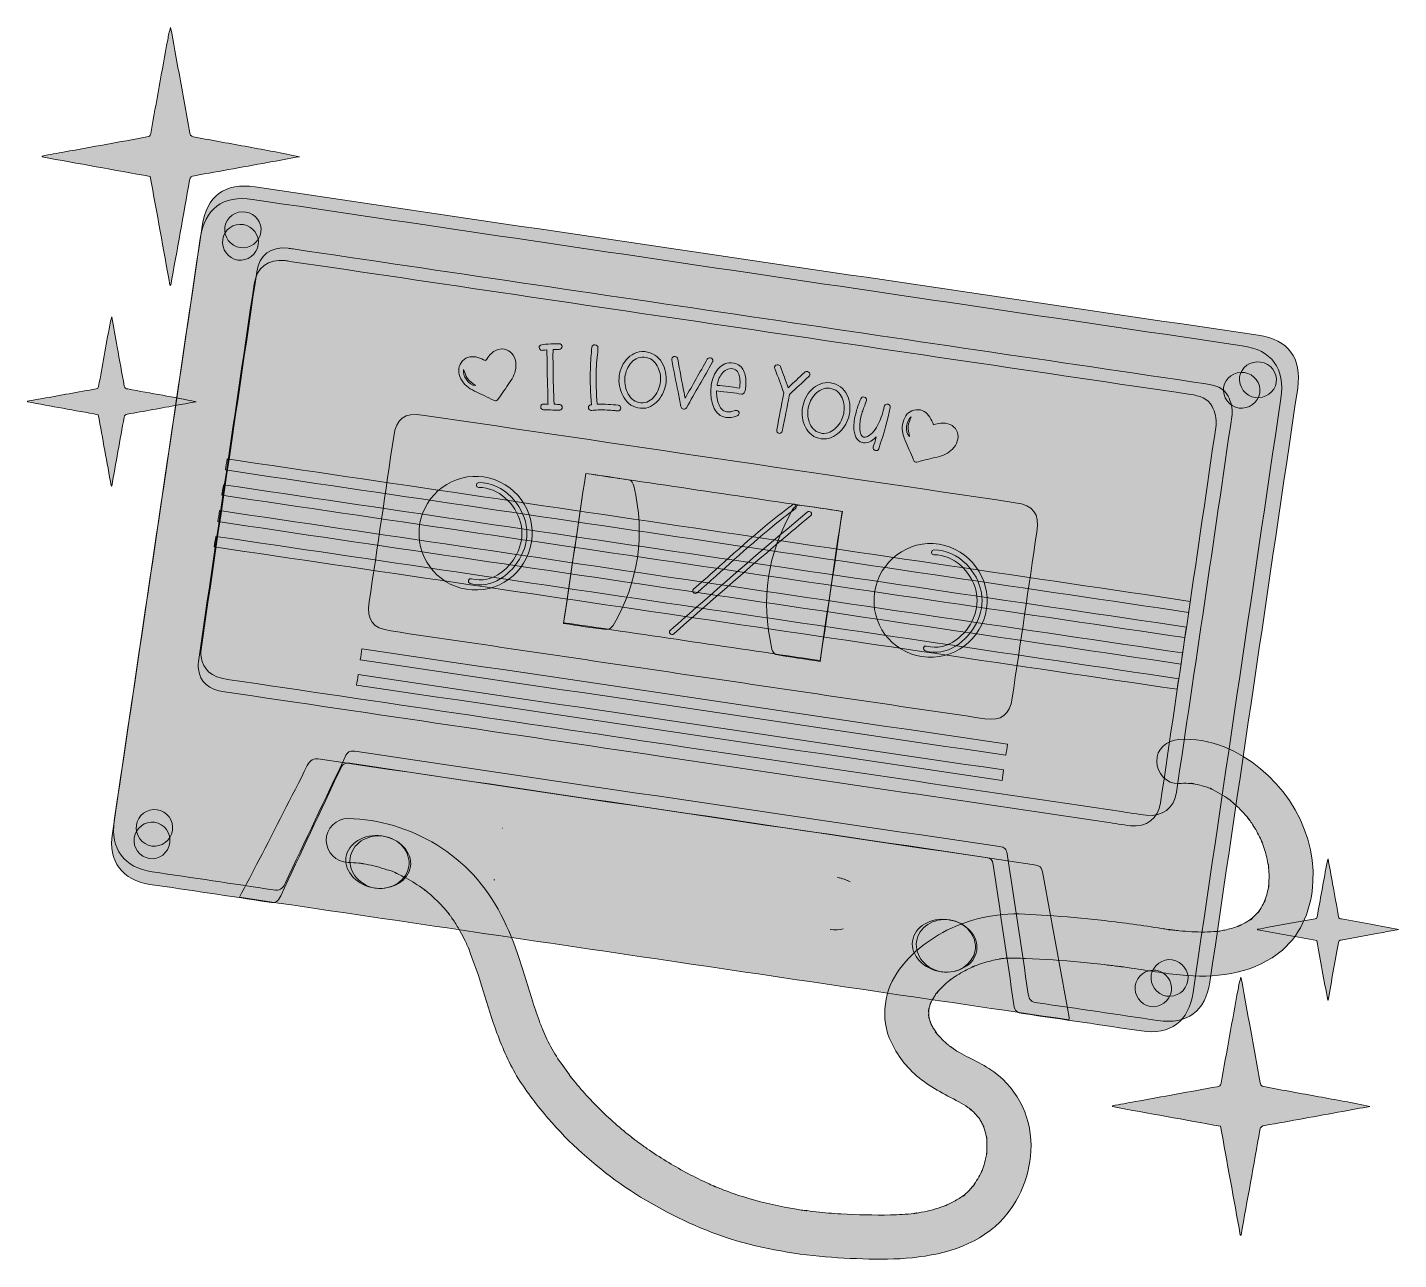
# Model space of a CAD drawing. Extents: x 69 to 659, y -634 to -104.
import ezdxf

# ---------------------------------------------------------------- set-up
doc = ezdxf.new("R2010")
doc.units = 0
doc.header["$MEASUREMENT"] = 0
doc.layers.add('_U+0421_U+043B_U+043E_U+0439 1', color=7, linetype='Continuous')

# ---------------------------------------------------------------- blocks, each defined once
blk = doc.blocks.new('block 2')
at = {"layer": '_U+0421_U+043B_U+043E_U+0439 1', "true_color": 0xefedd5}
h = blk.add_hatch(color=254, dxfattribs=at)
h.dxf.hatch_style = 2
edge = h.paths.add_edge_path()
edge.add_spline(control_points=[(130.04, -214.89), (127.21, -199.36), (124.39, -183.83), (121.54, -168.14), (106.05, -165.32), (90.54, -162.5), (75.03, -159.68), (75.03, -159.56), (75.03, -159.43), (75.03, -159.31), (78.28, -158.71), (81.54, -158.11), (84.8, -157.52), (96.57, -155.38), (108.34, -153.25), (120.12, -151.11), (120.97, -150.96), (121.57, -150.76), (121.78, -149.57), (124.14, -136.13), (126.61, -122.7), (129.06, -109.28), (129.38, -107.51), (129.74, -105.76), (130.32, -104), (131.52, -110.57), (132.72, -117.14), (133.92, -123.71), (135.47, -132.28), (137.05, -140.85), (138.54, -149.44), (138.79, -150.92), (139.76, -151.02), (140.85, -151.21), (148.51, -152.6), (156.16, -154.01), (163.82, -155.4), (171.11, -156.73), (178.41, -158.03), (185.72, -159.6), (181.85, -160.31), (177.97, -161.02), (174.1, -161.72), (162.91, -163.75), (151.72, -165.79), (140.52, -167.79), (139.36, -167.99), (138.73, -168.38), (138.5, -169.64), (135.81, -184.73), (133.08, -199.81), (130.35, -214.9), (130.25, -214.9), (130.14, -214.89), (130.04, -214.89)], knot_values=[0, 0, 0, 0, 1, 1, 1, 2, 2, 2, 3, 3, 3, 4, 4, 4, 5, 5, 5, 6, 6, 6, 7, 7, 7, 8, 8, 8, 9, 9, 9, 10, 10, 10, 11, 11, 11, 12, 12, 12, 13, 13, 13, 14, 14, 14, 15, 15, 15, 16, 16, 16, 17, 17, 17, 18, 18, 18, 18], degree=3, periodic=1)
at = {"layer": '_U+0421_U+043B_U+043E_U+0439 1', "true_color": 0xe8426e}
h = blk.add_hatch(color=13, dxfattribs=at)
h.dxf.hatch_style = 2
edge = h.paths.add_edge_path()
edge.add_spline(control_points=[(382.42, -204.5), (454.33, -215.13), (526.25, -225.76), (598.16, -236.39), (611.17, -238.31), (617.04, -246.15), (615.13, -259.08), (602.54, -344.25), (589.95, -429.42), (577.35, -514.59), (575.51, -527.07), (567.55, -532.96), (554.96, -531.11), (537.71, -528.58), (520.48, -525.97), (503.22, -523.52), (500.77, -523.17), (499.62, -522.46), (499.23, -519.8), (496.29, -499.67), (493.11, -479.58), (490.15, -459.46), (489.83, -457.29), (488.98, -456.6), (486.89, -456.29), (394.44, -442.67), (301.99, -429.01), (209.56, -415.28), (207.17, -414.93), (206.33, -415.74), (205.39, -417.73), (196.83, -435.91), (188.11, -454.03), (179.54, -472.21), (178.44, -474.55), (177.26, -475.38), (174.49, -474.95), (157.15, -472.24), (139.77, -469.76), (122.41, -467.17), (110.34, -465.37), (104.29, -457.25), (106.05, -445.28), (118.66, -360), (131.26, -274.71), (143.87, -189.43), (145.78, -176.47), (153.59, -170.68), (166.67, -172.61), (238.58, -183.23), (310.5, -193.87), (382.42, -204.5)], knot_values=[0, 0, 0, 0, 1, 1, 1, 2, 2, 2, 3, 3, 3, 4, 4, 4, 5, 5, 5, 6, 6, 6, 7, 7, 7, 8, 8, 8, 9, 9, 9, 10, 10, 10, 11, 11, 11, 12, 12, 12, 13, 13, 13, 14, 14, 14, 15, 15, 15, 16, 16, 16, 17, 17, 17, 17], degree=3, periodic=1)
edge = h.paths.add_edge_path()
edge.add_spline(control_points=[(351.49, -413.48), (414.13, -422.74), (476.76, -432), (539.4, -441.26), (542.91, -441.78), (546.42, -442.38), (549.96, -442.79), (556.9, -443.6), (561.99, -439.78), (563, -432.94), (571.03, -378.8), (579.06, -324.66), (586.9, -270.49), (587.27, -267.95), (586.39, -264.9), (585.18, -262.54), (583.34, -258.93), (579.59, -257.87), (575.66, -257.28), (444.76, -237.97), (313.86, -218.62), (182.96, -199.27), (182.25, -199.16), (181.55, -199.05), (180.84, -198.96), (173.46, -198.1), (168.45, -201.85), (167.38, -209.12), (159.41, -262.91), (151.46, -316.71), (143.53, -370.51), (143.33, -371.88), (143.23, -373.32), (143.41, -374.68), (144.19, -380.24), (147.91, -383.38), (154.79, -384.4), (220.36, -394.1), (285.92, -403.79), (351.49, -413.48)], knot_values=[0, 0, 0, 0, 1, 1, 1, 2, 2, 2, 3, 3, 3, 4, 4, 4, 5, 5, 5, 6, 6, 6, 7, 7, 7, 8, 8, 8, 9, 9, 9, 10, 10, 10, 11, 11, 11, 12, 12, 12, 13, 13, 13, 13], degree=3, periodic=1)
edge = h.paths.add_edge_path()
edge.add_spline(control_points=[(558.67, -520.57), (563.06, -521.32), (567.25, -518.29), (567.9, -513.9), (568.51, -509.76), (565.43, -505.68), (561.18, -505.01), (557.01, -504.35), (552.8, -507.39), (552.14, -511.53), (551.49, -515.7), (554.49, -519.86), (558.67, -520.57)], knot_values=[0, 0, 0, 0, 1, 1, 1, 2, 2, 2, 3, 3, 3, 4, 4, 4, 4], degree=3, periodic=1)
edge = h.paths.add_edge_path()
edge.add_spline(control_points=[(115.59, -447.13), (114.98, -451.4), (117.97, -455.43), (122.21, -456.06), (126.46, -456.69), (130.45, -453.69), (131.1, -449.38), (131.75, -445.17), (128.69, -441.05), (124.48, -440.45), (120.25, -439.86), (116.19, -442.9), (115.59, -447.13)], knot_values=[0, 0, 0, 0, 1, 1, 1, 2, 2, 2, 3, 3, 3, 4, 4, 4, 4], degree=3, periodic=1)
edge = h.paths.add_edge_path()
edge.add_spline(control_points=[(605.92, -256.71), (606.54, -252.52), (603.53, -248.59), (599.19, -247.92), (594.91, -247.26), (590.79, -250.19), (590.16, -254.34), (589.54, -258.45), (592.67, -262.59), (596.88, -263.21), (601.13, -263.83), (605.31, -260.83), (605.92, -256.71)], knot_values=[0, 0, 0, 0, 1, 1, 1, 2, 2, 2, 3, 3, 3, 4, 4, 4, 4], degree=3, periodic=1)
edge = h.paths.add_edge_path()
edge.add_spline(control_points=[(153.64, -189.76), (152.99, -193.97), (156.03, -198.07), (160.24, -198.68), (164.47, -199.28), (168.58, -196.21), (169.14, -192.03), (169.7, -187.9), (166.84, -184.09), (162.66, -183.4), (158.32, -182.69), (154.3, -185.53), (153.64, -189.76)], knot_values=[0, 0, 0, 0, 1, 1, 1, 2, 2, 2, 3, 3, 3, 4, 4, 4, 4], degree=3, periodic=1)
at = {"layer": '_U+0421_U+043B_U+043E_U+0439 1', "true_color": 0xee79a9}
h = blk.add_hatch(color=241, dxfattribs=at)
h.dxf.hatch_style = 2
edge = h.paths.add_edge_path()
edge.add_spline(control_points=[(378.4, -209.44), (449.33, -219.92), (520.27, -230.41), (591.2, -240.89), (604.04, -242.79), (609.81, -250.62), (607.9, -263.55), (595.31, -348.71), (582.71, -433.88), (570.12, -519.05), (568.28, -531.53), (560.41, -537.44), (548, -535.62), (530.98, -533.12), (513.98, -530.55), (496.96, -528.13), (494.54, -527.78), (493.41, -527.08), (493.03, -524.42), (490.17, -504.3), (487.08, -484.23), (484.19, -464.12), (483.88, -461.94), (483.05, -461.26), (480.99, -460.95), (389.79, -447.52), (298.61, -434.04), (207.43, -420.5), (205.07, -420.15), (204.25, -420.97), (203.32, -422.95), (194.84, -441.15), (186.2, -459.28), (177.7, -477.47), (176.61, -479.81), (175.45, -480.65), (172.72, -480.22), (155.61, -477.55), (138.47, -475.1), (121.35, -472.55), (109.44, -470.77), (103.48, -462.67), (105.25, -450.7), (117.85, -365.41), (130.46, -280.13), (143.07, -194.84), (144.98, -181.89), (152.69, -176.08), (165.6, -177.99), (236.53, -188.46), (307.47, -198.95), (378.4, -209.44)], knot_values=[0, 0, 0, 0, 1, 1, 1, 2, 2, 2, 3, 3, 3, 4, 4, 4, 5, 5, 5, 6, 6, 6, 7, 7, 7, 8, 8, 8, 9, 9, 9, 10, 10, 10, 11, 11, 11, 12, 12, 12, 13, 13, 13, 14, 14, 14, 15, 15, 15, 16, 16, 16, 17, 17, 17, 17], degree=3, periodic=1)
edge = h.paths.add_edge_path()
edge.add_spline(control_points=[(347.48, -418.42), (409.26, -427.55), (471.04, -436.69), (532.82, -445.82), (536.29, -446.33), (539.75, -446.93), (543.23, -447.33), (550.08, -448.13), (555.11, -444.3), (556.12, -437.46), (564.15, -383.32), (572.18, -329.18), (580.03, -275.01), (580.39, -272.47), (579.53, -269.42), (578.34, -267.07), (576.53, -263.46), (572.84, -262.4), (568.96, -261.83), (439.84, -242.78), (310.73, -223.69), (181.62, -204.6), (180.92, -204.5), (180.23, -204.39), (179.53, -204.3), (172.25, -203.46), (167.3, -207.21), (166.22, -214.48), (158.26, -268.28), (150.31, -322.08), (142.38, -375.88), (142.18, -377.25), (142.07, -378.68), (142.25, -380.04), (143.01, -385.6), (146.68, -388.74), (153.46, -389.74), (218.13, -399.3), (282.8, -408.86), (347.48, -418.42)], knot_values=[0, 0, 0, 0, 1, 1, 1, 2, 2, 2, 3, 3, 3, 4, 4, 4, 5, 5, 5, 6, 6, 6, 7, 7, 7, 8, 8, 8, 9, 9, 9, 10, 10, 10, 11, 11, 11, 12, 12, 12, 13, 13, 13, 13], degree=3, periodic=1)
edge = h.paths.add_edge_path()
edge.add_spline(control_points=[(551.68, -525.07), (556, -525.81), (560.14, -522.77), (560.79, -518.38), (561.41, -514.24), (558.38, -510.17), (554.18, -509.51), (550.08, -508.86), (545.91, -511.91), (545.26, -516.05), (544.6, -520.21), (547.55, -524.37), (551.68, -525.07)], knot_values=[0, 0, 0, 0, 1, 1, 1, 2, 2, 2, 3, 3, 3, 4, 4, 4, 4], degree=3, periodic=1)
edge = h.paths.add_edge_path()
edge.add_spline(control_points=[(114.65, -452.53), (114.05, -456.79), (116.99, -460.82), (121.18, -461.44), (125.36, -462.06), (129.3, -459.05), (129.96, -454.75), (130.6, -450.53), (127.6, -446.43), (123.44, -445.84), (119.27, -445.25), (115.26, -448.3), (114.65, -452.53)], knot_values=[0, 0, 0, 0, 1, 1, 1, 2, 2, 2, 3, 3, 3, 4, 4, 4, 4], degree=3, periodic=1)
edge = h.paths.add_edge_path()
edge.add_spline(control_points=[(598.81, -261.2), (599.43, -257), (596.48, -253.08), (592.19, -252.42), (587.97, -251.77), (583.9, -254.7), (583.28, -258.85), (582.65, -262.97), (585.74, -267.1), (589.89, -267.71), (594.08, -268.33), (598.21, -265.32), (598.81, -261.2)], knot_values=[0, 0, 0, 0, 1, 1, 1, 2, 2, 2, 3, 3, 3, 4, 4, 4, 4], degree=3, periodic=1)
edge = h.paths.add_edge_path()
edge.add_spline(control_points=[(152.71, -195.16), (152.06, -199.36), (155.05, -203.46), (159.21, -204.06), (163.37, -204.65), (167.43, -201.58), (168, -197.39), (168.56, -193.27), (165.74, -189.47), (161.62, -188.79), (157.34, -188.08), (153.36, -190.93), (152.71, -195.16)], knot_values=[0, 0, 0, 0, 1, 1, 1, 2, 2, 2, 3, 3, 3, 4, 4, 4, 4], degree=3, periodic=1)
at = {"layer": '_U+0421_U+043B_U+043E_U+0439 1', "true_color": 0xbb2c58}
h = blk.add_hatch(color=245, dxfattribs=at)
h.dxf.hatch_style = 2
edge = h.paths.add_edge_path()
edge.add_spline(control_points=[(152.71, -195.16), (153.36, -190.93), (157.34, -188.08), (161.62, -188.79), (165.74, -189.47), (168.56, -193.27), (168, -197.39), (167.43, -201.58), (163.37, -204.65), (159.21, -204.06), (155.05, -203.46), (152.06, -199.36), (152.71, -195.16)], knot_values=[0, 0, 0, 0, 1, 1, 1, 2, 2, 2, 3, 3, 3, 4, 4, 4, 4], degree=3, periodic=1)
at = {"layer": '_U+0421_U+043B_U+043E_U+0439 1', "true_color": 0xeed8d9}
h = blk.add_hatch(color=254, dxfattribs=at)
h.dxf.hatch_style = 2
edge = h.paths.add_edge_path()
edge.add_spline(control_points=[(580.03, -275.01), (580.39, -272.47), (579.53, -269.42), (578.34, -267.07), (576.53, -263.46), (572.84, -262.4), (568.96, -261.83), (439.84, -242.78), (310.73, -223.69), (181.62, -204.6), (180.92, -204.5), (180.23, -204.39), (179.53, -204.3), (172.25, -203.46), (167.3, -207.21), (166.22, -214.48), (158.26, -268.28), (150.31, -322.08), (142.38, -375.88), (142.18, -377.25), (142.07, -378.68), (142.25, -380.04), (143.01, -385.6), (146.68, -388.74), (153.46, -389.74), (218.13, -399.3), (282.8, -408.86), (347.48, -418.42), (409.26, -427.55), (471.04, -436.69), (532.82, -445.82), (536.29, -446.33), (539.75, -446.93), (543.23, -447.33), (550.08, -448.13), (555.11, -444.3), (556.12, -437.46), (564.15, -383.32), (572.18, -329.18), (580.03, -275.01)], knot_values=[0, 0, 0, 0, 1, 1, 1, 2, 2, 2, 3, 3, 3, 4, 4, 4, 5, 5, 5, 6, 6, 6, 7, 7, 7, 8, 8, 8, 9, 9, 9, 10, 10, 10, 11, 11, 11, 12, 12, 12, 13, 13, 13, 13], degree=3, periodic=1)
at = {"layer": '_U+0421_U+043B_U+043E_U+0439 1', "true_color": 0xefedd5}
h = blk.add_hatch(color=254, dxfattribs=at)
h.dxf.hatch_style = 2
edge = h.paths.add_edge_path()
edge.add_spline(control_points=[(104.77, -301.22), (102.92, -291.04), (101.06, -280.87), (99.19, -270.58), (89.05, -268.73), (78.88, -266.88), (68.71, -265.03), (68.71, -264.95), (68.71, -264.87), (68.71, -264.79), (70.84, -264.4), (72.98, -264), (75.11, -263.62), (82.83, -262.22), (90.55, -260.82), (98.26, -259.42), (98.83, -259.32), (99.21, -259.19), (99.35, -258.41), (100.9, -249.6), (102.52, -240.8), (104.13, -232), (104.34, -230.84), (104.57, -229.69), (104.95, -228.54), (105.74, -232.85), (106.53, -237.15), (107.31, -241.46), (108.33, -247.08), (109.36, -252.69), (110.34, -258.32), (110.5, -259.29), (111.14, -259.36), (111.85, -259.49), (116.87, -260.4), (121.89, -261.32), (126.91, -262.23), (131.69, -263.1), (136.47, -263.96), (141.26, -264.98), (138.72, -265.45), (136.19, -265.91), (133.65, -266.37), (126.31, -267.7), (118.97, -269.04), (111.63, -270.35), (110.88, -270.48), (110.46, -270.73), (110.31, -271.56), (108.55, -281.46), (106.76, -291.34), (104.97, -301.23), (104.9, -301.23), (104.83, -301.22), (104.77, -301.22)], knot_values=[0, 0, 0, 0, 1, 1, 1, 2, 2, 2, 3, 3, 3, 4, 4, 4, 5, 5, 5, 6, 6, 6, 7, 7, 7, 8, 8, 8, 9, 9, 9, 10, 10, 10, 11, 11, 11, 12, 12, 12, 13, 13, 13, 14, 14, 14, 15, 15, 15, 16, 16, 16, 17, 17, 17, 18, 18, 18, 18], degree=3, periodic=1)
at = {"layer": '_U+0421_U+043B_U+043E_U+0439 1', "true_color": 0xe8426e}
h = blk.add_hatch(color=13, dxfattribs=at)
h.dxf.hatch_style = 2
edge = h.paths.add_edge_path()
edge.add_spline(control_points=[(265.81, -247.28), (266.45, -246.42), (267.01, -245.56), (267.68, -244.79), (269.58, -242.6), (272.48, -241.75), (274.86, -242.64), (277.14, -243.5), (278.78, -246.07), (278.87, -248.87), (278.96, -251.46), (278.07, -253.77), (276.7, -255.88), (275.15, -258.24), (273.44, -260.49), (271.89, -262.85), (270.44, -265.04), (270.52, -265.02), (268.17, -263.83), (265.5, -262.47), (262.74, -261.29), (260.1, -259.88), (257.71, -258.61), (255.74, -256.82), (254.78, -254.19), (253.9, -251.76), (254.04, -249.41), (255.87, -247.46), (257.7, -245.51), (260.06, -245.25), (262.52, -245.95), (263.62, -246.26), (264.65, -246.8), (265.81, -247.28)], knot_values=[0, 0, 0, 0, 1, 1, 1, 2, 2, 2, 3, 3, 3, 4, 4, 4, 5, 5, 5, 6, 6, 6, 7, 7, 7, 8, 8, 8, 9, 9, 9, 10, 10, 10, 11, 11, 11, 11], degree=3, periodic=1)
edge = h.paths.add_edge_path()
edge.add_spline(control_points=[(261.4, -258.01), (260.19, -256.97), (258.88, -256.16), (258.04, -255.01), (257.22, -253.88), (256.88, -252.41), (256.35, -251.17), (255.7, -253.53), (258.42, -258.04), (261.4, -258.01)], knot_values=[0, 0, 0, 0, 1, 1, 1, 2, 2, 2, 3, 3, 3, 3], degree=3, periodic=1)
at = {"layer": '_U+0421_U+043B_U+043E_U+0439 1', "true_color": 0xbb2c58}
h = blk.add_hatch(color=245, dxfattribs=at)
h.dxf.hatch_style = 2
edge = h.paths.add_edge_path()
edge.add_spline(control_points=[(297.75, -268.62), (296.45, -268.62), (295.1, -268.57), (293.75, -268.5), (292.7, -268.44), (291.69, -268.42), (290.73, -268.41), (290.4, -268.4), (290.12, -268.29), (289.88, -268.06), (289.64, -267.83), (289.51, -267.56), (289.51, -267.23), (289.5, -266.97), (289.57, -266.7), (289.73, -266.42), (289.89, -266.14), (290.08, -266), (290.31, -265.99), (291.25, -266.01), (291.72, -266.02), (292.66, -266.05), (292.6, -263.44), (292.56, -262.14), (292.5, -259.53), (292.41, -256.62), (292.33, -253.73), (292.28, -250.84), (292.23, -248.11), (292.2, -245.4), (292.21, -242.7), (291.5, -242.75), (291.01, -242.8), (290.76, -242.84), (290.56, -242.87), (290.35, -242.89), (290.12, -242.89), (289.76, -242.9), (289.46, -242.79), (289.22, -242.56), (288.97, -242.33), (288.85, -242.02), (288.84, -241.65), (288.83, -241.36), (288.93, -241.1), (289.14, -240.89), (289.62, -240.38), (292.35, -240.05), (297.33, -240.02), (297.71, -240.02), (298.03, -240.13), (298.29, -240.37), (298.54, -240.61), (298.67, -240.9), (298.67, -241.23), (298.67, -241.56), (298.55, -241.84), (298.31, -242.08), (298.07, -242.32), (297.77, -242.45), (297.41, -242.46), (296.37, -242.49), (295.84, -242.51), (294.8, -242.55), (294.78, -245.23), (294.79, -247.92), (294.82, -250.63), (294.89, -255.76), (295.03, -260.9), (295.23, -266.05), (296.36, -266.07), (297.19, -266.12), (297.71, -266.2), (298.03, -266.24), (298.29, -266.38), (298.48, -266.61), (298.68, -266.83), (298.78, -267.09), (298.78, -267.37), (298.78, -267.71), (298.69, -268), (298.49, -268.25), (298.3, -268.5), (298.05, -268.62), (297.75, -268.62)], knot_values=[0, 0, 0, 0, 1, 1, 1, 2, 2, 2, 3, 3, 3, 4, 4, 4, 5, 5, 5, 6, 6, 6, 7, 7, 7, 8, 8, 8, 9, 9, 9, 10, 10, 10, 11, 11, 11, 12, 12, 12, 13, 13, 13, 14, 14, 14, 15, 15, 15, 16, 16, 16, 17, 17, 17, 18, 18, 18, 19, 19, 19, 20, 20, 20, 21, 21, 21, 22, 22, 22, 23, 23, 23, 24, 24, 24, 25, 25, 25, 26, 26, 26, 27, 27, 27, 28, 28, 28, 28], degree=3, periodic=1)
h = blk.add_hatch(color=245, dxfattribs=at)
h.dxf.hatch_style = 2
edge = h.paths.add_edge_path()
edge.add_spline(control_points=[(311.22, -268.75), (310.86, -268.74), (310.58, -268.61), (310.36, -268.35), (310.14, -268.09), (310.03, -267.81), (310.03, -267.5), (310.04, -267.22), (310.13, -266.97), (310.29, -266.76), (310.45, -266.54), (310.68, -266.41), (310.97, -266.35), (311.13, -266.33), (311.2, -266.31), (311.36, -266.29), (310.91, -261.35), (310.74, -256.21), (310.86, -250.87), (310.94, -247.53), (311.17, -244.43), (311.56, -241.57), (311.61, -241.25), (311.75, -240.99), (311.99, -240.79), (312.23, -240.6), (312.53, -240.5), (312.86, -240.51), (313.24, -240.53), (313.56, -240.66), (313.8, -240.88), (314.03, -241.1), (314.15, -241.37), (314.13, -241.68), (314.08, -242.99), (313.97, -244.43), (313.81, -245.88), (313.62, -247.57), (313.47, -249.26), (313.42, -250.92), (313.27, -256.18), (313.41, -261.24), (313.82, -266.09), (315.35, -266.05), (316.93, -266.07), (318.54, -266.13), (320.17, -266.2), (321.62, -266.3), (322.85, -266.45), (323.17, -266.49), (323.44, -266.63), (323.65, -266.87), (323.86, -267.11), (323.96, -267.39), (323.94, -267.7), (323.91, -268.05), (323.78, -268.35), (323.56, -268.58), (323.34, -268.81), (323.05, -268.91), (322.7, -268.89), (322.03, -268.84), (321.7, -268.82), (321.04, -268.77), (320.23, -268.68), (319.25, -268.61), (318.09, -268.56), (316.77, -268.51), (315.49, -268.49), (314.24, -268.52), (313, -268.55), (312.09, -268.62), (311.52, -268.72), (311.42, -268.74), (311.32, -268.75), (311.22, -268.75)], knot_values=[0, 0, 0, 0, 1, 1, 1, 2, 2, 2, 3, 3, 3, 4, 4, 4, 5, 5, 5, 6, 6, 6, 7, 7, 7, 8, 8, 8, 9, 9, 9, 10, 10, 10, 11, 11, 11, 12, 12, 12, 13, 13, 13, 14, 14, 14, 15, 15, 15, 16, 16, 16, 17, 17, 17, 18, 18, 18, 19, 19, 19, 20, 20, 20, 21, 21, 21, 22, 22, 22, 23, 23, 23, 24, 24, 24, 25, 25, 25, 25], degree=3, periodic=1)
h = blk.add_hatch(color=245, dxfattribs=at)
h.dxf.hatch_style = 2
edge = h.paths.add_edge_path()
edge.add_spline(control_points=[(332.41, -267.8), (330.85, -267.68), (329.48, -267.21), (328.3, -266.4), (327.12, -265.58), (326.14, -264.55), (325.36, -263.31), (324.58, -262.07), (324.01, -260.73), (323.64, -259.27), (323.27, -257.81), (323.12, -256.38), (323.19, -254.98), (323.27, -253.58), (323.56, -252.17), (324.09, -250.76), (324.62, -249.35), (325.36, -248.08), (326.31, -246.93), (327.26, -245.79), (328.41, -244.89), (329.75, -244.24), (331.09, -243.59), (332.59, -243.33), (334.24, -243.45), (335.91, -243.58), (337.36, -244.07), (338.59, -244.91), (339.82, -245.75), (340.82, -246.81), (341.58, -248.08), (342.35, -249.35), (342.89, -250.73), (343.2, -252.2), (343.51, -253.67), (343.6, -255.11), (343.46, -256.51), (343.32, -257.9), (342.96, -259.3), (342.38, -260.68), (341.8, -262.07), (341.03, -263.31), (340.07, -264.42), (339.12, -265.53), (337.99, -266.4), (336.71, -267.03), (335.42, -267.66), (333.99, -267.92), (332.41, -267.8)], knot_values=[0, 0, 0, 0, 1, 1, 1, 2, 2, 2, 3, 3, 3, 4, 4, 4, 5, 5, 5, 6, 6, 6, 7, 7, 7, 8, 8, 8, 9, 9, 9, 10, 10, 10, 11, 11, 11, 12, 12, 12, 13, 13, 13, 14, 14, 14, 15, 15, 15, 16, 16, 16, 16], degree=3, periodic=1)
edge = h.paths.add_edge_path()
edge.add_spline(control_points=[(332.59, -265.43), (333.83, -265.53), (334.95, -265.31), (335.94, -264.77), (336.93, -264.24), (337.78, -263.51), (338.5, -262.59), (339.22, -261.66), (339.8, -260.65), (340.22, -259.53), (340.65, -258.42), (340.91, -257.33), (341.01, -256.27), (341.11, -255.21), (341.05, -254.09), (340.83, -252.91), (340.61, -251.73), (340.22, -250.63), (339.65, -249.6), (339.09, -248.56), (338.34, -247.7), (337.41, -247), (336.48, -246.3), (335.37, -245.9), (334.07, -245.8), (332.78, -245.7), (331.62, -245.93), (330.6, -246.48), (329.58, -247.04), (328.71, -247.78), (327.99, -248.72), (327.28, -249.65), (326.73, -250.69), (326.33, -251.82), (325.94, -252.95), (325.71, -254.05), (325.65, -255.12), (325.59, -256.18), (325.69, -257.29), (325.94, -258.46), (326.2, -259.62), (326.61, -260.71), (327.19, -261.74), (327.76, -262.76), (328.5, -263.61), (329.4, -264.28), (330.3, -264.96), (331.36, -265.34), (332.59, -265.43)], knot_values=[0, 0, 0, 0, 1, 1, 1, 2, 2, 2, 3, 3, 3, 4, 4, 4, 5, 5, 5, 6, 6, 6, 7, 7, 7, 8, 8, 8, 9, 9, 9, 10, 10, 10, 11, 11, 11, 12, 12, 12, 13, 13, 13, 14, 14, 14, 15, 15, 15, 16, 16, 16, 16], degree=3, periodic=1)
h = blk.add_hatch(color=245, dxfattribs=at)
h.dxf.hatch_style = 2
edge = h.paths.add_edge_path()
edge.add_spline(control_points=[(350.97, -268.2), (350.72, -268.17), (350.49, -268.07), (350.28, -267.88), (350.07, -267.7), (349.93, -267.44), (349.85, -267.1), (349.46, -264.98), (349.04, -262.85), (348.61, -260.72), (347.65, -256.14), (346.74, -251.55), (345.89, -246.94), (345.87, -246.83), (345.87, -246.72), (345.88, -246.62), (345.91, -246.28), (346.07, -246.01), (346.36, -245.81), (346.64, -245.6), (346.95, -245.52), (347.3, -245.56), (347.58, -245.58), (347.82, -245.69), (348.04, -245.88), (348.25, -246.07), (348.38, -246.3), (348.43, -246.58), (349.31, -251.42), (350.23, -256.25), (351.19, -261.09), (351.38, -262.03), (351.47, -262.51), (351.65, -263.45), (354.81, -257.87), (357.97, -252.3), (361.12, -246.73), (361.48, -246.23), (361.92, -246.02), (362.44, -246.09), (362.79, -246.14), (363.08, -246.3), (363.3, -246.58), (363.52, -246.85), (363.6, -247.15), (363.56, -247.49), (363.54, -247.62), (363.49, -247.75), (363.42, -247.88), (359.71, -254.47), (355.96, -261.04), (352.17, -267.59), (352.03, -267.82), (351.85, -267.99), (351.63, -268.09), (351.42, -268.19), (351.2, -268.23), (350.97, -268.2)], knot_values=[0, 0, 0, 0, 1, 1, 1, 2, 2, 2, 3, 3, 3, 4, 4, 4, 5, 5, 5, 6, 6, 6, 7, 7, 7, 8, 8, 8, 9, 9, 9, 10, 10, 10, 11, 11, 11, 12, 12, 12, 13, 13, 13, 14, 14, 14, 15, 15, 15, 16, 16, 16, 17, 17, 17, 18, 18, 18, 19, 19, 19, 19], degree=3, periodic=1)
h = blk.add_hatch(color=245, dxfattribs=at)
h.dxf.hatch_style = 2
edge = h.paths.add_edge_path()
edge.add_spline(control_points=[(369.11, -271.73), (367.91, -271.54), (366.91, -271.09), (366.1, -270.39), (365.29, -269.7), (364.64, -268.85), (364.14, -267.85), (363.65, -266.85), (363.28, -265.77), (363.05, -264.62), (362.82, -263.46), (362.69, -262.31), (362.67, -261.17), (362.65, -260.03), (362.71, -258.98), (362.85, -258.02), (363.05, -256.62), (363.4, -255.3), (363.91, -254.05), (364.42, -252.81), (365.07, -251.72), (365.88, -250.8), (366.69, -249.87), (367.65, -249.18), (368.76, -248.73), (369.88, -248.28), (371.13, -248.17), (372.52, -248.39), (373.58, -248.57), (374.47, -248.94), (375.17, -249.52), (375.87, -250.09), (376.42, -250.8), (376.81, -251.62), (377.2, -252.45), (377.47, -253.33), (377.62, -254.28), (377.78, -255.23), (377.84, -256.18), (377.8, -257.12), (377.77, -258.06), (377.68, -258.93), (377.54, -259.72), (377.49, -260.02), (377.39, -260.33), (377.27, -260.65), (376.99, -261.42), (376.5, -261.77), (375.82, -261.67), (373.21, -261.29), (369.64, -260.8), (365.15, -260.36), (365.13, -261.1), (365.18, -261.95), (365.3, -262.91), (365.41, -263.86), (365.63, -264.8), (365.96, -265.72), (366.29, -266.64), (366.74, -267.43), (367.33, -268.1), (367.91, -268.77), (368.67, -269.18), (369.62, -269.34), (370.6, -269.5), (371.79, -269.3), (373.2, -268.76), (373.44, -268.68), (373.65, -268.66), (373.85, -268.7), (374.18, -268.75), (374.44, -268.92), (374.64, -269.21), (374.84, -269.49), (374.91, -269.79), (374.85, -270.11), (374.78, -270.52), (374.52, -270.83), (374.07, -271.04), (372.18, -271.73), (370.53, -271.96), (369.11, -271.73)], knot_values=[0, 0, 0, 0, 1, 1, 1, 2, 2, 2, 3, 3, 3, 4, 4, 4, 5, 5, 5, 6, 6, 6, 7, 7, 7, 8, 8, 8, 9, 9, 9, 10, 10, 10, 11, 11, 11, 12, 12, 12, 13, 13, 13, 14, 14, 14, 15, 15, 15, 16, 16, 16, 17, 17, 17, 18, 18, 18, 19, 19, 19, 20, 20, 20, 21, 21, 21, 22, 22, 22, 23, 23, 23, 24, 24, 24, 25, 25, 25, 26, 26, 26, 27, 27, 27, 27], degree=3, periodic=1)
edge = h.paths.add_edge_path()
edge.add_spline(control_points=[(365.37, -257.94), (368.53, -258.26), (371.76, -258.65), (375.06, -259.12), (375.17, -258.5), (375.23, -257.76), (375.25, -256.9), (375.27, -256.04), (375.2, -255.17), (375.04, -254.29), (374.87, -253.42), (374.56, -252.66), (374.1, -252.01), (373.65, -251.36), (372.99, -250.96), (372.12, -250.82), (371.08, -250.66), (370.17, -250.78), (369.39, -251.2), (368.61, -251.62), (367.94, -252.2), (367.38, -252.94), (366.83, -253.69), (366.39, -254.51), (366.05, -255.4), (365.72, -256.28), (365.49, -257.13), (365.37, -257.94)], knot_values=[0, 0, 0, 0, 1, 1, 1, 2, 2, 2, 3, 3, 3, 4, 4, 4, 5, 5, 5, 6, 6, 6, 7, 7, 7, 8, 8, 8, 9, 9, 9, 9], degree=3, periodic=1)
h = blk.add_hatch(color=245, dxfattribs=at)
h.dxf.hatch_style = 2
edge = h.paths.add_edge_path()
edge.add_spline(control_points=[(391.99, -278.56), (391.66, -278.49), (391.4, -278.32), (391.2, -278.06), (391.01, -277.8), (390.95, -277.49), (391.01, -277.13), (392.26, -270.75), (392.88, -267.55), (394.12, -261.16), (392.6, -256.98), (391.82, -254.9), (390.2, -250.73), (390.1, -250.49), (390.07, -250.26), (390.11, -250.04), (390.18, -249.72), (390.37, -249.47), (390.68, -249.28), (390.99, -249.09), (391.31, -249.04), (391.64, -249.1), (391.85, -249.15), (392.05, -249.24), (392.22, -249.37), (392.4, -249.5), (392.53, -249.67), (392.61, -249.88), (394.01, -253.53), (394.68, -255.36), (396, -259.01), (398.78, -256.32), (400.19, -254.99), (403.04, -252.34), (403.43, -252.03), (403.84, -251.93), (404.28, -252.03), (404.62, -252.11), (404.88, -252.3), (405.07, -252.6), (405.27, -252.89), (405.32, -253.2), (405.25, -253.52), (405.2, -253.74), (405.08, -253.93), (404.9, -254.09), (401.51, -257.18), (399.84, -258.74), (396.55, -261.89), (395.29, -268.22), (394.66, -271.39), (393.38, -277.72), (393.32, -278.01), (393.14, -278.24), (392.86, -278.41), (392.58, -278.58), (392.29, -278.63), (391.99, -278.56)], knot_values=[0, 0, 0, 0, 1, 1, 1, 2, 2, 2, 3, 3, 3, 4, 4, 4, 5, 5, 5, 6, 6, 6, 7, 7, 7, 8, 8, 8, 9, 9, 9, 10, 10, 10, 11, 11, 11, 12, 12, 12, 13, 13, 13, 14, 14, 14, 15, 15, 15, 16, 16, 16, 17, 17, 17, 18, 18, 18, 19, 19, 19, 19], degree=3, periodic=1)
h = blk.add_hatch(color=245, dxfattribs=at)
h.dxf.hatch_style = 2
edge = h.paths.add_edge_path()
edge.add_spline(control_points=[(598.81, -261.2), (598.21, -265.32), (594.08, -268.33), (589.89, -267.71), (585.74, -267.1), (582.65, -262.97), (583.28, -258.85), (583.9, -254.7), (587.97, -251.77), (592.19, -252.42), (596.48, -253.08), (599.43, -257), (598.81, -261.2)], knot_values=[0, 0, 0, 0, 1, 1, 1, 2, 2, 2, 3, 3, 3, 4, 4, 4, 4], degree=3, periodic=1)
h = blk.add_hatch(color=245, dxfattribs=at)
h.dxf.hatch_style = 2
edge = h.paths.add_edge_path()
edge.add_spline(control_points=[(409.08, -280.7), (407.56, -280.3), (406.3, -279.59), (405.29, -278.57), (404.27, -277.55), (403.5, -276.36), (402.96, -275), (402.42, -273.65), (402.1, -272.22), (402, -270.72), (401.91, -269.22), (402.02, -267.78), (402.34, -266.42), (402.67, -265.05), (403.22, -263.72), (404, -262.43), (404.78, -261.15), (405.73, -260.02), (406.88, -259.07), (408.02, -258.12), (409.31, -257.44), (410.75, -257.05), (412.18, -256.66), (413.71, -256.67), (415.31, -257.1), (416.93, -257.53), (418.27, -258.27), (419.33, -259.32), (420.38, -260.37), (421.17, -261.6), (421.7, -262.99), (422.22, -264.38), (422.5, -265.83), (422.54, -267.34), (422.58, -268.84), (422.4, -270.27), (422.01, -271.62), (421.62, -272.97), (421.01, -274.27), (420.19, -275.52), (419.36, -276.78), (418.37, -277.86), (417.23, -278.78), (416.09, -279.69), (414.83, -280.34), (413.44, -280.73), (412.06, -281.11), (410.61, -281.1), (409.08, -280.7)], knot_values=[0, 0, 0, 0, 1, 1, 1, 2, 2, 2, 3, 3, 3, 4, 4, 4, 5, 5, 5, 6, 6, 6, 7, 7, 7, 8, 8, 8, 9, 9, 9, 10, 10, 10, 11, 11, 11, 12, 12, 12, 13, 13, 13, 14, 14, 14, 15, 15, 15, 16, 16, 16, 16], degree=3, periodic=1)
edge = h.paths.add_edge_path()
edge.add_spline(control_points=[(409.68, -278.41), (410.89, -278.73), (412.02, -278.72), (413.1, -278.37), (414.17, -278.03), (415.14, -277.47), (416.02, -276.69), (416.9, -275.91), (417.65, -275.02), (418.27, -274), (418.89, -272.98), (419.35, -271.96), (419.64, -270.94), (419.93, -269.91), (420.08, -268.8), (420.08, -267.6), (420.07, -266.4), (419.89, -265.24), (419.52, -264.13), (419.15, -263.01), (418.57, -262.02), (417.79, -261.16), (417, -260.3), (415.98, -259.71), (414.71, -259.37), (413.46, -259.04), (412.28, -259.06), (411.18, -259.41), (410.07, -259.77), (409.08, -260.35), (408.21, -261.14), (407.33, -261.93), (406.6, -262.84), (406.01, -263.88), (405.41, -264.92), (404.99, -265.96), (404.74, -267), (404.48, -268.03), (404.38, -269.15), (404.42, -270.34), (404.45, -271.53), (404.66, -272.68), (405.04, -273.79), (405.42, -274.9), (405.99, -275.86), (406.75, -276.69), (407.51, -277.52), (408.49, -278.09), (409.68, -278.41)], knot_values=[0, 0, 0, 0, 1, 1, 1, 2, 2, 2, 3, 3, 3, 4, 4, 4, 5, 5, 5, 6, 6, 6, 7, 7, 7, 8, 8, 8, 9, 9, 9, 10, 10, 10, 11, 11, 11, 12, 12, 12, 13, 13, 13, 14, 14, 14, 15, 15, 15, 16, 16, 16, 16], degree=3, periodic=1)
h = blk.add_hatch(color=245, dxfattribs=at)
h.dxf.hatch_style = 2
edge = h.paths.add_edge_path()
edge.add_spline(control_points=[(433.39, -285.97), (433.06, -285.86), (432.82, -285.66), (432.66, -285.36), (432.51, -285.05), (432.48, -284.74), (432.58, -284.42), (432.94, -283.31), (433.38, -281.87), (433.88, -280.1), (432.82, -281.2), (431.76, -281.95), (430.69, -282.35), (429.62, -282.75), (428.63, -282.8), (427.72, -282.52), (426.6, -282.17), (425.74, -281.43), (425.12, -280.28), (424.5, -279.12), (424.19, -277.57), (424.2, -275.62), (424.2, -273.67), (424.61, -271.32), (425.42, -268.58), (425.86, -267.06), (426.46, -265.43), (427.2, -263.67), (427.33, -263.37), (427.53, -263.15), (427.81, -263.03), (428.08, -262.9), (428.39, -262.88), (428.7, -262.98), (429.06, -263.09), (429.34, -263.3), (429.51, -263.57), (429.69, -263.84), (429.73, -264.14), (429.63, -264.46), (429.32, -265.44), (428.98, -266.38), (428.63, -267.22), (428.32, -267.98), (428.04, -268.7), (427.84, -269.38), (427.19, -271.53), (426.83, -273.37), (426.75, -274.92), (426.68, -276.47), (426.79, -277.69), (427.1, -278.59), (427.4, -279.48), (427.83, -280.01), (428.38, -280.18), (428.86, -280.33), (429.44, -280.24), (430.13, -279.9), (431.13, -279.39), (432.02, -278.65), (432.8, -277.67), (433.58, -276.7), (434.27, -275.6), (434.86, -274.36), (435.45, -273.13), (435.94, -271.89), (436.35, -270.64), (436.62, -269.79), (436.82, -269.05), (436.96, -268.42), (437.08, -267.87), (437.22, -267.31), (437.38, -266.78), (437.48, -266.46), (437.69, -266.23), (437.99, -266.11), (438.29, -265.98), (438.63, -265.97), (439, -266.08), (439.31, -266.17), (439.55, -266.37), (439.71, -266.64), (439.87, -266.91), (439.92, -267.2), (439.85, -267.52), (438.8, -272.61), (437.15, -278.5), (434.93, -285.19), (434.83, -285.51), (434.62, -285.75), (434.32, -285.9), (434.01, -286.05), (433.7, -286.07), (433.39, -285.97)], knot_values=[0, 0, 0, 0, 1, 1, 1, 2, 2, 2, 3, 3, 3, 4, 4, 4, 5, 5, 5, 6, 6, 6, 7, 7, 7, 8, 8, 8, 9, 9, 9, 10, 10, 10, 11, 11, 11, 12, 12, 12, 13, 13, 13, 14, 14, 14, 15, 15, 15, 16, 16, 16, 17, 17, 17, 18, 18, 18, 19, 19, 19, 20, 20, 20, 21, 21, 21, 22, 22, 22, 23, 23, 23, 24, 24, 24, 25, 25, 25, 26, 26, 26, 27, 27, 27, 28, 28, 28, 29, 29, 29, 30, 30, 30, 31, 31, 31, 31], degree=3, periodic=1)
h = blk.add_hatch(color=245, dxfattribs=at)
h.dxf.hatch_style = 2
edge = h.paths.add_edge_path()
edge.add_spline(control_points=[(352.41, -382.39), (309.95, -376.11), (267.48, -369.84), (225.02, -363.56), (217.13, -362.39), (214.59, -358.97), (215.76, -351.06), (219.26, -327.34), (222.76, -303.62), (226.28, -279.9), (227.42, -272.19), (230.92, -269.56), (238.53, -270.69), (323.58, -283.26), (408.63, -295.83), (493.67, -308.4), (501.56, -309.57), (504.09, -312.99), (502.92, -320.93), (499.4, -344.77), (495.88, -368.61), (492.34, -392.44), (491.27, -399.68), (487.66, -402.38), (480.51, -401.32), (437.81, -395.02), (395.11, -388.7), (352.41, -382.39)], knot_values=[0, 0, 0, 0, 1, 1, 1, 2, 2, 2, 3, 3, 3, 4, 4, 4, 5, 5, 5, 6, 6, 6, 7, 7, 7, 8, 8, 8, 9, 9, 9, 9], degree=3, periodic=1)
edge = h.paths.add_edge_path()
edge.add_spline(control_points=[(299.38, -360.01), (336.41, -365.48), (373.01, -370.89), (409.68, -376.31), (412.86, -354.76), (416.01, -333.45), (419.16, -312.13), (382.26, -306.68), (345.65, -301.27), (308.87, -295.83), (305.69, -317.29), (302.56, -338.52), (299.38, -360.01)], knot_values=[0, 0, 0, 0, 1, 1, 1, 2, 2, 2, 3, 3, 3, 4, 4, 4, 4], degree=3, periodic=1)
edge = h.paths.add_edge_path()
edge.add_spline(control_points=[(433.13, -346.98), (431.18, -360.34), (440.2, -372.57), (453.49, -374.6), (466.86, -376.63), (479.32, -367.38), (481.28, -353.97), (483.21, -340.78), (474.07, -328.37), (460.87, -326.28), (447.62, -324.19), (435.09, -333.54), (433.13, -346.98)], knot_values=[0, 0, 0, 0, 1, 1, 1, 2, 2, 2, 3, 3, 3, 4, 4, 4, 4], degree=3, periodic=1)
edge = h.paths.add_edge_path()
edge.add_spline(control_points=[(285.5, -325.3), (287.59, -311.85), (278.49, -299.38), (265.1, -297.33), (252.02, -295.33), (239.44, -304.63), (237.43, -317.79), (235.4, -331.07), (244.38, -343.5), (257.55, -345.63), (271, -347.8), (283.4, -338.79), (285.5, -325.3)], knot_values=[0, 0, 0, 0, 1, 1, 1, 2, 2, 2, 3, 3, 3, 4, 4, 4, 4], degree=3, periodic=1)
at = {"layer": '_U+0421_U+043B_U+043E_U+0439 1', "true_color": 0xe8426e}
h = blk.add_hatch(color=13, dxfattribs=at)
h.dxf.hatch_style = 2
edge = h.paths.add_edge_path()
edge.add_spline(control_points=[(458.53, -274.86), (459.57, -274.64), (460.57, -274.36), (461.58, -274.23), (464.45, -273.83), (467.19, -275.11), (468.39, -277.35), (469.54, -279.51), (469.07, -282.52), (467.29, -284.68), (465.64, -286.68), (463.45, -287.83), (461.02, -288.5), (458.3, -289.26), (455.53, -289.82), (452.8, -290.56), (450.27, -291.25), (450.34, -291.29), (449.37, -288.84), (448.26, -286.06), (446.97, -283.35), (445.92, -280.55), (444.96, -278.01), (444.67, -275.37), (445.69, -272.76), (446.63, -270.36), (448.29, -268.68), (450.95, -268.43), (453.61, -268.17), (455.55, -269.54), (456.94, -271.69), (457.56, -272.64), (457.97, -273.74), (458.53, -274.86)], knot_values=[0, 0, 0, 0, 1, 1, 1, 2, 2, 2, 3, 3, 3, 4, 4, 4, 5, 5, 5, 6, 6, 6, 7, 7, 7, 8, 8, 8, 9, 9, 9, 10, 10, 10, 11, 11, 11, 11], degree=3, periodic=1)
edge = h.paths.add_edge_path()
edge.add_spline(control_points=[(448.13, -280), (447.91, -278.42), (447.46, -276.95), (447.59, -275.53), (447.72, -274.14), (448.43, -272.81), (448.86, -271.53), (446.81, -272.87), (445.88, -278.05), (448.13, -280)], knot_values=[0, 0, 0, 0, 1, 1, 1, 2, 2, 2, 3, 3, 3, 3], degree=3, periodic=1)
at = {"layer": '_U+0421_U+043B_U+043E_U+0439 1', "true_color": 0xee79a9}
h = blk.add_hatch(color=241, dxfattribs=at)
h.dxf.hatch_style = 2
edge = h.paths.add_edge_path()
edge.add_spline(control_points=[(153.92, -294.34), (154.16, -292.67), (154.38, -291.22), (154.62, -289.59), (292.78, -310.01), (430.76, -330.41), (568.93, -350.83), (568.69, -352.45), (568.47, -353.9), (568.23, -355.58), (430.2, -335.18), (292.22, -314.78), (153.92, -294.34)], knot_values=[0, 0, 0, 0, 1, 1, 1, 2, 2, 2, 3, 3, 3, 4, 4, 4, 4], degree=3, periodic=1)
h = blk.add_hatch(color=241, dxfattribs=at)
h.dxf.hatch_style = 2
edge = h.paths.add_edge_path()
edge.add_spline(control_points=[(567.24, -361.9), (567, -363.52), (566.8, -364.87), (566.57, -366.43), (428.5, -346.02), (290.58, -325.63), (152.36, -305.2), (152.57, -303.81), (152.78, -302.38), (153.03, -300.67), (290.92, -321.06), (428.92, -341.46), (567.24, -361.9)], knot_values=[0, 0, 0, 0, 1, 1, 1, 2, 2, 2, 3, 3, 3, 4, 4, 4, 4], degree=3, periodic=1)
at = {"layer": '_U+0421_U+043B_U+043E_U+0439 1', "true_color": 0xe8426e}
h = blk.add_hatch(color=13, dxfattribs=at)
h.dxf.hatch_style = 2
edge = h.paths.add_edge_path()
edge.add_spline(control_points=[(285.5, -325.3), (283.4, -338.79), (271, -347.8), (257.55, -345.63), (244.38, -343.5), (235.4, -331.07), (237.43, -317.79), (239.44, -304.63), (252.02, -295.33), (265.1, -297.33), (278.49, -299.38), (287.59, -311.85), (285.5, -325.3)], knot_values=[0, 0, 0, 0, 1, 1, 1, 2, 2, 2, 3, 3, 3, 4, 4, 4, 4], degree=3, periodic=1)
at = {"layer": '_U+0421_U+043B_U+043E_U+0439 1', "true_color": 0xeed8d9}
h = blk.add_hatch(color=254, dxfattribs=at)
h.dxf.hatch_style = 2
edge = h.paths.add_edge_path()
edge.add_spline(control_points=[(262.83, -301.86), (271.47, -301.79), (278.7, -308.97), (280.86, -316.98), (283.02, -325), (279.01, -333.69), (272.44, -338.47), (268.71, -341.19), (264.17, -342.47), (259.67, -341.11), (258.37, -340.72), (257.81, -342.75), (259.11, -343.14), (268.33, -345.93), (277.18, -339.13), (281.16, -331.22), (283.21, -327.15), (284.08, -322.69), (283.28, -318.18), (282.47, -313.57), (280.08, -309.21), (276.8, -305.89), (273.12, -302.15), (268.14, -299.71), (262.83, -299.76), (261.48, -299.77), (261.48, -301.88), (262.83, -301.86)], knot_values=[0, 0, 0, 0, 1, 1, 1, 2, 2, 2, 3, 3, 3, 4, 4, 4, 5, 5, 5, 6, 6, 6, 7, 7, 7, 8, 8, 8, 9, 9, 9, 9], degree=3, periodic=1)
at = {"layer": '_U+0421_U+043B_U+043E_U+0439 1', "true_color": 0xe8426e}
h = blk.add_hatch(color=13, dxfattribs=at)
h.dxf.hatch_style = 2
edge = h.paths.add_edge_path()
edge.add_spline(control_points=[(299.34, -360.34), (302.54, -338.7), (305.66, -317.55), (308.88, -295.81), (315.29, -296.75), (321.61, -297.62), (327.88, -298.72), (328.58, -298.84), (329.35, -300.22), (329.57, -301.18), (334.54, -322.33), (331.6, -342.36), (320.72, -361.17), (320.17, -362.11), (318.66, -363.06), (317.72, -362.95), (311.7, -362.27), (305.72, -361.28), (299.34, -360.34)], knot_values=[0, 0, 0, 0, 1, 1, 1, 2, 2, 2, 3, 3, 3, 4, 4, 4, 5, 5, 5, 6, 6, 6, 6], degree=3, periodic=1)
at = {"layer": '_U+0421_U+043B_U+043E_U+0439 1', "true_color": 0xee79a9}
h = blk.add_hatch(color=241, dxfattribs=at)
h.dxf.hatch_style = 2
edge = h.paths.add_edge_path()
edge.add_spline(control_points=[(308.87, -295.83), (305.69, -317.29), (302.56, -338.52), (299.38, -360.01), (336.41, -365.48), (373.01, -370.89), (409.68, -376.31), (412.86, -354.76), (416.01, -333.45), (419.16, -312.13), (382.26, -306.68), (345.65, -301.27), (308.87, -295.83)], knot_values=[0, 0, 0, 0, 1, 1, 1, 2, 2, 2, 3, 3, 3, 4, 4, 4, 4], degree=3, periodic=1)
h = blk.add_hatch(color=241, dxfattribs=at)
h.dxf.hatch_style = 2
edge = h.paths.add_edge_path()
edge.add_spline(control_points=[(150.63, -316.55), (150.88, -314.89), (151.09, -313.44), (151.33, -311.81), (289.5, -332.23), (427.47, -352.62), (565.64, -373.05), (565.4, -374.67), (565.19, -376.12), (564.94, -377.8), (426.91, -357.39), (288.94, -337), (150.63, -316.55)], knot_values=[0, 0, 0, 0, 1, 1, 1, 2, 2, 2, 3, 3, 3, 4, 4, 4, 4], degree=3, periodic=1)
at = {"layer": '_U+0421_U+043B_U+043E_U+0439 1', "true_color": 0xeed8d9}
h = blk.add_hatch(color=254, dxfattribs=at)
h.dxf.hatch_style = 2
edge = h.paths.add_edge_path()
edge.add_spline(control_points=[(404.18, -312.44), (388.6, -325.32), (373.39, -338.64), (358.19, -351.97), (353.87, -355.75), (349.55, -359.54), (345.22, -363.32), (344.2, -364.21), (345.69, -365.7), (346.71, -364.81), (361.94, -351.51), (377.07, -338.1), (392.47, -325), (396.84, -321.28), (401.24, -317.59), (405.67, -313.92), (406.71, -313.06), (405.21, -311.58), (404.18, -312.44)], knot_values=[0, 0, 0, 0, 1, 1, 1, 2, 2, 2, 3, 3, 3, 4, 4, 4, 5, 5, 5, 6, 6, 6, 6], degree=3, periodic=1)
h = blk.add_hatch(color=254, dxfattribs=at)
h.dxf.hatch_style = 2
edge = h.paths.add_edge_path()
edge.add_spline(control_points=[(397.83, -309.26), (386.13, -317.93), (375.33, -327.71), (364.5, -337.43), (361.43, -340.18), (358.35, -342.93), (355.25, -345.65), (354.23, -346.55), (355.73, -348.03), (356.74, -347.14), (367.57, -337.64), (378.08, -327.76), (389.23, -318.63), (392.39, -316.04), (395.61, -313.51), (398.9, -311.08), (399.97, -310.28), (398.92, -308.45), (397.83, -309.26)], knot_values=[0, 0, 0, 0, 1, 1, 1, 2, 2, 2, 3, 3, 3, 4, 4, 4, 5, 5, 5, 6, 6, 6, 6], degree=3, periodic=1)
at = {"layer": '_U+0421_U+043B_U+043E_U+0439 1', "true_color": 0xe8426e}
h = blk.add_hatch(color=13, dxfattribs=at)
h.dxf.hatch_style = 2
edge = h.paths.add_edge_path()
edge.add_spline(control_points=[(419.27, -312.13), (416.06, -333.87), (412.93, -355.02), (409.73, -376.67), (403.32, -375.72), (397, -374.86), (390.71, -373.76), (390.01, -373.63), (389.22, -372.28), (389, -371.34), (384.05, -350.18), (387.01, -330.15), (397.89, -311.35), (398.42, -310.44), (399.74, -309.37), (400.56, -309.47), (406.68, -310.18), (412.78, -311.17), (419.27, -312.13)], knot_values=[0, 0, 0, 0, 1, 1, 1, 2, 2, 2, 3, 3, 3, 4, 4, 4, 5, 5, 5, 6, 6, 6, 6], degree=3, periodic=1)
at = {"layer": '_U+0421_U+043B_U+043E_U+0439 1', "true_color": 0xee79a9}
h = blk.add_hatch(color=241, dxfattribs=at)
h.dxf.hatch_style = 2
edge = h.paths.add_edge_path()
edge.add_spline(control_points=[(563.96, -384.12), (563.72, -385.73), (563.52, -387.09), (563.29, -388.64), (425.21, -368.23), (287.3, -347.85), (149.08, -327.42), (149.28, -326.03), (149.49, -324.6), (149.75, -322.89), (287.63, -343.27), (425.64, -363.67), (563.96, -384.12)], knot_values=[0, 0, 0, 0, 1, 1, 1, 2, 2, 2, 3, 3, 3, 4, 4, 4, 4], degree=3, periodic=1)
at = {"layer": '_U+0421_U+043B_U+043E_U+0439 1', "true_color": 0xe8426e}
h = blk.add_hatch(color=13, dxfattribs=at)
h.dxf.hatch_style = 2
edge = h.paths.add_edge_path()
edge.add_spline(control_points=[(433.13, -346.98), (435.09, -333.54), (447.62, -324.19), (460.87, -326.28), (474.07, -328.37), (483.21, -340.78), (481.28, -353.97), (479.32, -367.38), (466.86, -376.63), (453.49, -374.6), (440.2, -372.57), (431.18, -360.34), (433.13, -346.98)], knot_values=[0, 0, 0, 0, 1, 1, 1, 2, 2, 2, 3, 3, 3, 4, 4, 4, 4], degree=3, periodic=1)
at = {"layer": '_U+0421_U+043B_U+043E_U+0439 1', "true_color": 0xeed8d9}
h = blk.add_hatch(color=254, dxfattribs=at)
h.dxf.hatch_style = 2
edge = h.paths.add_edge_path()
edge.add_spline(control_points=[(458.63, -330.81), (467.27, -330.73), (474.5, -337.91), (476.65, -345.92), (478.81, -353.94), (474.8, -362.63), (468.23, -367.42), (464.51, -370.13), (459.96, -371.42), (455.46, -370.05), (454.16, -369.66), (453.61, -371.69), (454.9, -372.08), (464.12, -374.88), (472.97, -368.07), (476.96, -360.16), (479.01, -356.09), (479.87, -351.64), (479.08, -347.12), (478.26, -342.51), (475.88, -338.16), (472.6, -334.83), (468.91, -331.1), (463.94, -328.66), (458.63, -328.7), (457.28, -328.71), (457.27, -330.82), (458.63, -330.81)], knot_values=[0, 0, 0, 0, 1, 1, 1, 2, 2, 2, 3, 3, 3, 4, 4, 4, 5, 5, 5, 6, 6, 6, 7, 7, 7, 8, 8, 8, 9, 9, 9, 9], degree=3, periodic=1)
at = {"layer": '_U+0421_U+043B_U+043E_U+0439 1', "true_color": 0xee79a9}
h = blk.add_hatch(color=241, dxfattribs=at)
h.dxf.hatch_style = 2
edge = h.paths.add_edge_path()
edge.add_spline(control_points=[(211.89, -375.98), (212.13, -374.32), (212.35, -372.86), (212.59, -371.23), (305.2, -384.92), (397.69, -398.6), (490.31, -412.29), (490.07, -413.91), (489.86, -415.36), (489.61, -417.04), (397.09, -403.36), (304.6, -389.69), (211.89, -375.98)], knot_values=[0, 0, 0, 0, 1, 1, 1, 2, 2, 2, 3, 3, 3, 4, 4, 4, 4], degree=3, periodic=1)
h = blk.add_hatch(color=241, dxfattribs=at)
h.dxf.hatch_style = 2
edge = h.paths.add_edge_path()
edge.add_spline(control_points=[(488.64, -423.36), (488.4, -424.97), (488.2, -426.33), (487.97, -427.88), (395.42, -414.2), (302.97, -400.54), (210.32, -386.84), (210.52, -385.45), (210.73, -384.03), (210.98, -382.32), (303.41, -395.98), (395.93, -409.66), (488.64, -423.36)], knot_values=[0, 0, 0, 0, 1, 1, 1, 2, 2, 2, 3, 3, 3, 4, 4, 4, 4], degree=3, periodic=1)
at = {"layer": '_U+0421_U+043B_U+043E_U+0439 1', "true_color": 0xe8426e}
h = blk.add_hatch(color=13, dxfattribs=at)
h.dxf.hatch_style = 2
edge = h.paths.add_edge_path()
edge.add_spline(control_points=[(206.69, -463.15), (208.24, -463.2), (209.78, -463.29), (211.32, -463.44), (211.63, -463.47), (211.94, -463.51), (212.25, -463.54), (213.91, -463.71), (211.76, -463.49), (211.57, -463.44), (212.46, -463.65), (213.41, -463.73), (214.31, -463.9), (217.35, -464.47), (220.34, -465.25), (223.27, -466.24), (223.88, -466.44), (227.48, -467.35), (227.62, -467.87), (227.61, -467.85), (225.43, -466.89), (227.06, -467.65), (227.34, -467.78), (227.62, -467.9), (227.9, -468.03), (228.75, -468.42), (229.58, -468.83), (230.41, -469.26), (233.16, -470.67), (235.81, -472.27), (238.35, -474.04), (239.01, -474.5), (239.65, -475.1), (240.35, -475.5), (240.36, -475.5), (238.85, -474.3), (239.65, -474.96), (239.97, -475.22), (240.3, -475.48), (240.62, -475.74), (241.89, -476.78), (243.12, -477.88), (244.31, -479.02), (245.43, -480.09), (246.51, -481.19), (247.55, -482.34), (248.03, -482.87), (248.51, -483.42), (248.97, -483.97), (249.17, -484.2), (249.37, -484.44), (249.57, -484.68), (249.67, -484.8), (250.93, -486.41), (249.98, -485.17), (249.12, -484.05), (250, -485.21), (250.21, -485.49), (250.47, -485.85), (250.72, -486.2), (250.97, -486.56), (251.41, -487.18), (251.84, -487.8), (252.25, -488.44), (253.19, -489.87), (254.08, -491.34), (254.91, -492.84), (255.64, -494.14), (256.33, -495.46), (256.98, -496.8), (257.35, -497.56), (257.71, -498.33), (258.06, -499.1), (258.24, -499.48), (258.41, -499.87), (258.58, -500.26), (259.09, -501.39), (258.56, -500.24), (258.38, -499.75), (260.66, -505.92), (262.89, -512.06), (264.82, -518.36), (266.68, -524.44), (268.49, -530.55), (270.69, -536.51), (273.18, -543.24), (276.05, -549.91), (279.85, -556), (283.64, -562.06), (288.09, -567.79), (292.73, -573.21), (310.87, -594.43), (334.68, -610.78), (360.49, -621.21), (374.43, -626.84), (389.02, -630.04), (403.89, -631.9), (411.01, -632.79), (418.17, -633.29), (425.34, -633.53), (432.45, -633.77), (439.64, -633.93), (446.75, -633.38), (461.16, -632.26), (476.48, -628.34), (486.99, -617.77), (495.51, -609.21), (500.43, -596.99), (500.43, -584.93), (500.42, -571.28), (493.77, -559.15), (482.32, -551.77), (479.57, -550), (476.63, -548.56), (473.72, -547.06), (472.36, -546.36), (471, -545.66), (469.68, -544.9), (468.92, -544.47), (468.17, -544.02), (467.44, -543.55), (466.81, -543.15), (466, -542.3), (465.29, -542.08), (466.48, -542.44), (466.4, -542.99), (465.65, -542.33), (465.32, -542.04), (464.97, -541.76), (464.63, -541.47), (464.07, -540.98), (463.52, -540.47), (462.97, -539.95), (461.83, -538.86), (460.74, -537.71), (459.73, -536.49), (458.28, -534.74), (460.58, -537.77), (459.71, -536.46), (459.33, -535.88), (458.93, -535.32), (458.56, -534.73), (458.26, -534.23), (457.98, -533.73), (457.71, -533.22), (457.24, -532.33), (456.79, -530.33), (457.57, -533.12), (457.29, -532.12), (456.86, -531.17), (456.62, -530.14), (456.59, -530.04), (456.24, -528.47), (456.29, -528.46), (456.37, -528.44), (456.51, -530.75), (456.49, -529.93), (456.49, -529.59), (456.43, -529.24), (456.42, -528.89), (456.37, -527.86), (456.47, -526.85), (456.52, -525.82), (456.56, -525.02), (456.31, -527.33), (456.32, -527.32), (456.36, -527.3), (456.44, -526.64), (456.46, -526.52), (456.57, -525.99), (456.7, -525.46), (456.85, -524.93), (457, -524.41), (457.17, -523.89), (457.36, -523.37), (457.39, -523.27), (457.62, -522.6), (457.65, -522.6), (457.76, -522.6), (456.71, -524.64), (457.11, -523.91), (457.65, -522.92), (458.11, -521.9), (458.71, -520.93), (458.98, -520.5), (459.25, -520.08), (459.54, -519.67), (460.01, -518.98), (461.41, -517.61), (459.37, -519.83), (460.18, -518.94), (460.91, -517.99), (461.75, -517.13), (462.51, -516.36), (463.29, -515.62), (464.1, -514.91), (464.57, -514.49), (465.06, -514.1), (465.54, -513.69), (465.79, -513.48), (466.52, -512.93), (465.33, -513.85), (464.01, -514.87), (465.21, -513.95), (465.52, -513.72), (467.56, -512.24), (469.7, -510.91), (471.93, -509.72), (472.95, -509.17), (473.99, -508.66), (475.04, -508.17), (475.34, -508.03), (475.65, -507.91), (475.94, -507.76), (477, -507.26), (473.96, -508.55), (475.05, -508.13), (475.67, -507.9), (476.28, -507.64), (476.91, -507.41), (479.29, -506.52), (481.74, -505.77), (484.22, -505.2), (485.32, -504.95), (486.43, -504.73), (487.54, -504.54), (487.81, -504.5), (488.21, -504.39), (488.49, -504.4), (488.48, -504.4), (485.87, -504.7), (487.38, -504.55), (488.01, -504.49), (488.63, -504.42), (489.25, -504.37), (492.2, -504.15), (495.15, -504.3), (498.1, -504.42), (505.98, -504.76), (513.86, -505.29), (521.71, -506.02), (525.58, -506.37), (529.44, -506.78), (533.29, -507.24), (535.22, -507.46), (537.14, -507.7), (539.07, -507.95), (539.38, -508), (541.04, -508.16), (539.73, -508.04), (538.52, -507.93), (539.81, -508.05), (540.01, -508.08), (541.16, -508.24), (542.32, -508.4), (543.47, -508.57), (551.44, -509.73), (559.4, -511.14), (567.44, -511.75), (581.97, -512.85), (597.15, -510.5), (608.54, -500.81), (617.07, -493.56), (621.17, -482.42), (621.71, -471.47), (622.93, -446.51), (606.19, -422.66), (583.45, -413.4), (577.36, -410.92), (570.53, -409.77), (563.96, -410.23), (559.03, -410.58), (554.25, -414.34), (554.49, -419.71), (554.71, -424.54), (558.67, -429.55), (563.96, -429.18), (565.37, -429.08), (566.77, -429.05), (568.18, -429.11), (568.95, -429.14), (569.8, -429.33), (570.56, -429.3), (570.61, -429.29), (568.48, -428.96), (569.52, -429.16), (570.01, -429.25), (570.5, -429.32), (570.99, -429.42), (572.36, -429.68), (573.71, -430.03), (575.03, -430.45), (575.8, -430.68), (576.55, -430.95), (577.3, -431.23), (577.58, -431.34), (577.85, -431.45), (578.13, -431.56), (579.23, -431.97), (576.26, -430.66), (577.8, -431.44), (580.53, -432.81), (583.16, -434.25), (585.64, -436.05), (585.96, -436.28), (586.28, -436.56), (586.62, -436.78), (586.63, -436.78), (585.13, -435.56), (585.91, -436.24), (586.45, -436.71), (587.01, -437.15), (587.55, -437.62), (588.78, -438.7), (589.96, -439.84), (591.09, -441.03), (592.08, -442.07), (593, -443.16), (593.92, -444.26), (595.07, -445.63), (593.58, -443.79), (593.57, -443.79), (593.57, -443.79), (594.3, -444.77), (594.3, -444.77), (594.78, -445.43), (595.24, -446.09), (595.68, -446.77), (596.96, -448.72), (598.1, -450.75), (599.1, -452.85), (599.34, -453.35), (599.54, -453.85), (599.78, -454.35), (600.29, -455.38), (598.98, -452.3), (599.38, -453.38), (599.46, -453.6), (599.55, -453.82), (599.64, -454.03), (600.09, -455.2), (600.51, -456.38), (600.88, -457.58), (601.58, -459.81), (602.13, -462.09), (602.51, -464.39), (602.55, -464.62), (602.57, -464.85), (602.62, -465.08), (602.84, -466.23), (602.37, -462.77), (602.47, -463.94), (602.51, -464.47), (602.59, -465.01), (602.64, -465.54), (602.74, -466.76), (602.8, -467.98), (602.81, -469.2), (602.81, -470.26), (602.78, -471.31), (602.7, -472.37), (602.66, -472.89), (602.59, -473.41), (602.56, -473.93), (602.49, -475.09), (602.94, -471.6), (602.72, -472.74), (602.66, -473.1), (602.61, -473.47), (602.55, -473.84), (602.16, -476.01), (601.53, -478.1), (600.78, -480.17), (600.27, -481.58), (601.88, -477.88), (600.96, -479.71), (600.73, -480.17), (600.52, -480.63), (600.28, -481.08), (599.73, -482.1), (599.13, -483.1), (598.46, -484.05), (598.33, -484.23), (598.19, -484.41), (598.07, -484.59), (597.48, -485.53), (599.5, -482.9), (598.75, -483.72), (598.4, -484.1), (598.08, -484.52), (597.74, -484.9), (596.93, -485.79), (596.06, -486.63), (595.14, -487.41), (594.96, -487.56), (594.77, -487.7), (594.6, -487.86), (593.78, -488.62), (596.38, -486.63), (595.41, -487.23), (594.95, -487.52), (594.51, -487.87), (594.05, -488.17), (593.02, -488.84), (591.95, -489.45), (590.85, -489.99), (590.32, -490.25), (589.75, -490.46), (589.23, -490.74), (591.76, -489.38), (589.79, -490.48), (589.03, -490.75), (587.33, -491.34), (585.6, -491.82), (583.85, -492.2), (583.03, -492.37), (582.22, -492.51), (581.4, -492.66), (579.63, -492.98), (581.55, -492.7), (581.8, -492.63), (581.39, -492.74), (580.79, -492.74), (580.38, -492.78), (578.6, -492.95), (576.81, -493.04), (575.02, -493.06), (571.4, -493.1), (567.77, -492.87), (564.17, -492.5), (563.32, -492.41), (562.48, -492.32), (561.63, -492.22), (561.15, -492.16), (560.66, -492.1), (560.18, -492.04), (559.01, -491.89), (559.68, -492.39), (560.52, -492.08), (559.99, -492.28), (558.5, -491.8), (557.98, -491.72), (557.02, -491.58), (556.06, -491.44), (555.1, -491.29), (546.94, -490.06), (538.79, -488.89), (530.59, -487.97), (522.88, -487.11), (515.14, -486.44), (507.4, -485.96), (501.02, -485.56), (494.46, -484.88), (488.09, -485.52), (477.12, -486.63), (466.26, -490.26), (457.13, -496.53), (448.45, -502.49), (440.07, -511.12), (438.11, -521.88), (437.09, -527.5), (437.31, -533.24), (439.47, -538.59), (442.02, -544.92), (446.09, -550.38), (451.23, -554.87), (456.77, -559.7), (463.02, -562.65), (469.39, -566.15), (470.72, -566.88), (472.04, -567.65), (473.3, -568.49), (473.66, -568.73), (474.01, -568.99), (474.37, -569.23), (475.18, -569.77), (474.67, -570), (474, -568.94), (474.35, -569.48), (475.2, -569.96), (475.67, -570.41), (476.53, -571.24), (477.22, -572.24), (478.08, -573.05), (476.18, -571.24), (477.54, -572.36), (478.07, -573.16), (478.43, -573.71), (478.77, -574.28), (479.09, -574.86), (479.37, -575.36), (479.61, -575.88), (479.88, -576.39), (480.87, -578.3), (479.28, -574.69), (479.79, -576.15), (480.22, -577.39), (480.64, -578.61), (480.95, -579.89), (481.08, -580.44), (481.18, -581), (481.3, -581.57), (481.7, -583.56), (481.13, -579.6), (481.28, -581.23), (481.39, -582.55), (481.48, -583.86), (481.48, -585.18), (481.47, -586.34), (481.37, -587.49), (481.28, -588.65), (481.15, -590.29), (481.69, -586.33), (481.32, -588.36), (481.18, -589.1), (481.05, -589.83), (480.89, -590.57), (480.63, -591.71), (480.31, -592.84), (479.95, -593.95), (479.77, -594.51), (479.58, -595.06), (479.37, -595.61), (479.25, -595.92), (479.12, -596.23), (479, -596.54), (478.64, -597.56), (480.08, -594.26), (479.26, -595.89), (478.13, -598.15), (476.92, -600.27), (475.48, -602.34), (474.59, -603.62), (477.01, -600.57), (475.58, -602.18), (475.2, -602.61), (474.84, -603.06), (474.44, -603.48), (473.55, -604.45), (472.61, -605.36), (471.61, -606.21), (471.42, -606.36), (471.22, -606.51), (471.04, -606.67), (470.2, -607.45), (472.78, -605.51), (471.79, -606.09), (471.2, -606.43), (470.66, -606.89), (470.09, -607.26), (468.6, -608.22), (467.06, -609.09), (465.47, -609.87), (465.14, -610.04), (462.86, -611.03), (464.2, -610.49), (465.41, -610), (464.34, -610.43), (464.11, -610.52), (463.69, -610.67), (463.28, -610.84), (462.87, -610.99), (461.31, -611.56), (459.72, -612.05), (458.12, -612.48), (456.5, -612.92), (454.87, -613.29), (453.23, -613.6), (452.46, -613.74), (451.69, -613.88), (450.91, -614), (450.59, -614.05), (450.23, -614.06), (449.92, -614.15), (452.11, -613.53), (450.79, -614.03), (450.1, -614.11), (446.76, -614.49), (443.39, -614.68), (440.03, -614.73), (432.89, -614.84), (425.73, -614.69), (418.6, -614.27), (415.08, -614.07), (411.57, -613.79), (408.07, -613.43), (406.36, -613.25), (404.56, -612.82), (402.85, -612.82), (402.88, -612.82), (404.73, -613.08), (403.64, -612.92), (403.18, -612.85), (402.72, -612.79), (402.26, -612.72), (401.34, -612.59), (400.42, -612.45), (399.5, -612.3), (392.59, -611.17), (385.74, -609.65), (379.02, -607.65), (375.61, -606.64), (372.23, -605.5), (368.89, -604.25), (367.32, -603.66), (365.75, -603.02), (364.19, -602.39), (362.92, -601.87), (365.69, -603.05), (364.44, -602.49), (364.1, -602.34), (363.76, -602.2), (363.43, -602.05), (362.49, -601.63), (361.56, -601.21), (360.63, -600.78), (354.76, -598.05), (349.05, -594.98), (343.53, -591.6), (340.74, -589.89), (338, -588.1), (335.31, -586.24), (334.06, -585.37), (332.81, -584.48), (331.58, -583.58), (330.96, -583.13), (330.34, -582.67), (329.73, -582.21), (329.39, -581.95), (329.05, -581.64), (328.69, -581.42), (329.17, -581.72), (329.99, -582.44), (329.05, -581.69), (323.91, -577.62), (318.97, -573.3), (314.33, -568.67), (312.02, -566.36), (309.78, -563.98), (307.62, -561.53), (306.55, -560.31), (305.49, -559.08), (304.46, -557.82), (303.97, -557.24), (303.5, -556.65), (303.02, -556.06), (302.75, -555.72), (302.49, -555.38), (302.22, -555.04), (301.47, -554.09), (302.23, -554.95), (302.51, -555.42), (300.88, -552.68), (298.66, -550.21), (296.91, -547.53), (295.16, -544.84), (293.6, -542.04), (292.2, -539.16), (291.56, -537.83), (291.04, -536.42), (290.36, -535.11), (291.59, -537.48), (290.33, -535.03), (290.1, -534.44), (289.79, -533.65), (289.49, -532.86), (289.19, -532.07), (288.07, -529.1), (287.06, -526.08), (286.1, -523.06), (284.16, -516.99), (282.42, -510.87), (280.4, -504.83), (275.97, -491.56), (270.12, -478.86), (260.53, -468.48), (251.34, -458.53), (239.2, -451.21), (226.25, -447.31), (219.94, -445.41), (213.28, -444.4), (206.69, -444.2), (201.74, -444.04), (197, -448.67), (197.22, -453.67), (197.46, -458.94), (201.38, -462.98), (206.69, -463.15)], knot_values=[0, 0, 0, 0, 1, 1, 1, 2, 2, 2, 3, 3, 3, 4, 4, 4, 5, 5, 5, 6, 6, 6, 7, 7, 7, 8, 8, 8, 9, 9, 9, 10, 10, 10, 11, 11, 11, 12, 12, 12, 13, 13, 13, 14, 14, 14, 15, 15, 15, 16, 16, 16, 17, 17, 17, 18, 18, 18, 19, 19, 19, 20, 20, 20, 21, 21, 21, 22, 22, 22, 23, 23, 23, 24, 24, 24, 25, 25, 25, 26, 26, 26, 27, 27, 27, 28, 28, 28, 29, 29, 29, 30, 30, 30, 31, 31, 31, 32, 32, 32, 33, 33, 33, 34, 34, 34, 35, 35, 35, 36, 36, 36, 37, 37, 37, 38, 38, 38, 39, 39, 39, 40, 40, 40, 41, 41, 41, 42, 42, 42, 43, 43, 43, 44, 44, 44, 45, 45, 45, 46, 46, 46, 47, 47, 47, 48, 48, 48, 49, 49, 49, 50, 50, 50, 51, 51, 51, 52, 52, 52, 53, 53, 53, 54, 54, 54, 55, 55, 55, 56, 56, 56, 57, 57, 57, 58, 58, 58, 59, 59, 59, 60, 60, 60, 61, 61, 61, 62, 62, 62, 63, 63, 63, 64, 64, 64, 65, 65, 65, 66, 66, 66, 67, 67, 67, 68, 68, 68, 69, 69, 69, 70, 70, 70, 71, 71, 71, 72, 72, 72, 73, 73, 73, 74, 74, 74, 75, 75, 75, 76, 76, 76, 77, 77, 77, 78, 78, 78, 79, 79, 79, 80, 80, 80, 81, 81, 81, 82, 82, 82, 83, 83, 83, 84, 84, 84, 85, 85, 85, 86, 86, 86, 87, 87, 87, 88, 88, 88, 89, 89, 89, 90, 90, 90, 91, 91, 91, 92, 92, 92, 93, 93, 93, 94, 94, 94, 95, 95, 95, 96, 96, 96, 97, 97, 97, 98, 98, 98, 99, 99, 99, 100, 100, 100, 101, 101, 101, 102, 102, 102, 103, 103, 103, 104, 104, 104, 105, 105, 105, 106, 106, 106, 107, 107, 107, 108, 108, 108, 109, 109, 109, 110, 110, 110, 111, 111, 111, 112, 112, 112, 113, 113, 113, 114, 114, 114, 115, 115, 115, 116, 116, 116, 117, 117, 117, 118, 118, 118, 119, 119, 119, 120, 120, 120, 121, 121, 121, 122, 122, 122, 123, 123, 123, 124, 124, 124, 125, 125, 125, 126, 126, 126, 127, 127, 127, 128, 128, 128, 129, 129, 129, 130, 130, 130, 131, 131, 131, 132, 132, 132, 133, 133, 133, 134, 134, 134, 135, 135, 135, 136, 136, 136, 137, 137, 137, 138, 138, 138, 139, 139, 139, 140, 140, 140, 141, 141, 141, 142, 142, 142, 143, 143, 143, 144, 144, 144, 145, 145, 145, 146, 146, 146, 147, 147, 147, 148, 148, 148, 149, 149, 149, 150, 150, 150, 151, 151, 151, 152, 152, 152, 153, 153, 153, 154, 154, 154, 155, 155, 155, 156, 156, 156, 157, 157, 157, 158, 158, 158, 159, 159, 159, 160, 160, 160, 161, 161, 161, 162, 162, 162, 163, 163, 163, 164, 164, 164, 165, 165, 165, 166, 166, 166, 167, 167, 167, 168, 168, 168, 169, 169, 169, 170, 170, 170, 171, 171, 171, 172, 172, 172, 173, 173, 173, 174, 174, 174, 175, 175, 175, 176, 176, 176, 177, 177, 177, 178, 178, 178, 179, 179, 179, 180, 180, 180, 181, 181, 181, 182, 182, 182, 183, 183, 183, 184, 184, 184, 185, 185, 185, 186, 186, 186, 187, 187, 187, 188, 188, 188, 189, 189, 189, 190, 190, 190, 191, 191, 191, 192, 192, 192, 193, 193, 193, 194, 194, 194, 195, 195, 195, 196, 196, 196, 197, 197, 197, 198, 198, 198, 199, 199, 199, 200, 200, 200, 201, 201, 201, 202, 202, 202, 203, 203, 203, 204, 204, 204, 205, 205, 205, 206, 206, 206, 207, 207, 207, 208, 208, 208, 209, 209, 209, 210, 210, 210, 211, 211, 211, 212, 212, 212, 213, 213, 213, 214, 214, 214, 215, 215, 215, 216, 216, 216, 217, 217, 217, 218, 218, 218, 219, 219, 219, 220, 220, 220, 221, 221, 221, 222, 222, 222, 223, 223, 223, 224, 224, 224, 225, 225, 225, 226, 226, 226, 227, 227, 227, 228, 228, 228, 229, 229, 229, 229], degree=3, periodic=1)
h = blk.add_hatch(color=13, dxfattribs=at)
h.dxf.hatch_style = 2
edge = h.paths.add_edge_path()
edge.add_spline(control_points=[(516.9, -529.75), (513.02, -508.88), (509.07, -488.02), (505.32, -467.13), (504.84, -464.46), (503.1, -464.32), (500.94, -464), (398.87, -448.93), (296.81, -433.86), (194.76, -418.68), (191.54, -418.2), (190.3, -419.1), (189.11, -421.46), (182.27, -435.04), (175.28, -448.56), (168.31, -462.09), (165.59, -467.36), (162.79, -472.6), (159.9, -478.1), (279.14, -495.73), (397.81, -513.27), (516.75, -530.85), (516.84, -530.23), (516.95, -529.98), (516.9, -529.75)], knot_values=[0, 0, 0, 0, 1, 1, 1, 2, 2, 2, 3, 3, 3, 4, 4, 4, 5, 5, 5, 6, 6, 6, 7, 7, 7, 8, 8, 8, 8], degree=3, periodic=1)
h.paths.add_polyline_path([(273.02, -448.33), (272.94, -448.32), (272.95, -448.32)])
edge = h.paths.add_edge_path()
edge.add_spline(control_points=[(218.87, -474.24), (212.01, -473.42), (206.72, -467.39), (207.51, -461.32), (208.32, -455.15), (214.74, -450.86), (221.71, -451.82), (228.72, -452.79), (233.66, -458.59), (232.79, -464.83), (231.96, -470.79), (225.65, -475.05), (218.87, -474.24)], knot_values=[0, 0, 0, 0, 1, 1, 1, 2, 2, 2, 3, 3, 3, 4, 4, 4, 4], degree=3, periodic=1)
edge = h.paths.add_edge_path()
edge.add_spline(control_points=[(269.39, -470.56), (269.5, -470.58), (269.62, -470.59), (269.73, -470.61), (269.62, -470.59), (269.51, -470.58), (269.4, -470.57), (269.4, -470.57), (269.39, -470.56), (269.39, -470.56)], knot_values=[0, 0, 0, 0, 1, 1, 1, 2, 2, 2, 3, 3, 3, 3], degree=3, periodic=1)
edge = h.paths.add_edge_path()
edge.add_spline(control_points=[(414.21, -491.98), (414.13, -491.96), (414.05, -491.94), (413.96, -491.93), (415.95, -492.19), (417.86, -492.11), (419.62, -491.75), (417.93, -492.15), (416.11, -492.25), (414.21, -491.98)], knot_values=[0, 0, 0, 0, 1, 1, 1, 2, 2, 2, 3, 3, 3, 3], degree=3, periodic=1)
edge = h.paths.add_edge_path()
edge.add_spline(control_points=[(417.17, -469.66), (417.24, -469.66), (417.31, -469.67), (417.37, -469.67), (419.31, -469.95), (421.08, -470.59), (422.61, -471.49), (421, -470.61), (419.17, -469.97), (417.17, -469.66)], knot_values=[0, 0, 0, 0, 1, 1, 1, 2, 2, 2, 3, 3, 3, 3], degree=3, periodic=1)
edge = h.paths.add_edge_path()
edge.add_spline(control_points=[(462.31, -510.23), (455.42, -509.3), (450.25, -503.27), (451.15, -497.2), (452.05, -491.01), (458.45, -486.83), (465.45, -487.85), (472.39, -488.86), (477.33, -494.79), (476.38, -500.97), (475.46, -506.91), (469.04, -511.13), (462.31, -510.23)], knot_values=[0, 0, 0, 0, 1, 1, 1, 2, 2, 2, 3, 3, 3, 4, 4, 4, 4], degree=3, periodic=1)
at = {"layer": '_U+0421_U+043B_U+043E_U+0439 1', "true_color": 0xbb2c58}
h = blk.add_hatch(color=245, dxfattribs=at)
h.dxf.hatch_style = 2
edge = h.paths.add_edge_path()
edge.add_spline(control_points=[(114.65, -452.53), (115.26, -448.3), (119.27, -445.25), (123.44, -445.84), (127.6, -446.43), (130.6, -450.53), (129.96, -454.75), (129.3, -459.05), (125.36, -462.06), (121.18, -461.44), (116.99, -460.82), (114.05, -456.79), (114.65, -452.53)], knot_values=[0, 0, 0, 0, 1, 1, 1, 2, 2, 2, 3, 3, 3, 4, 4, 4, 4], degree=3, periodic=1)
h = blk.add_hatch(color=245, dxfattribs=at)
h.dxf.hatch_style = 2
edge = h.paths.add_edge_path()
edge.add_spline(control_points=[(221.14, -451.74), (228.84, -452.81), (234.35, -458.69), (233.48, -464.93), (232.65, -470.89), (225.8, -475.07), (218.34, -474.16), (210.81, -473.24), (204.91, -467.12), (205.7, -461.05), (206.5, -454.88), (213.47, -450.67), (221.14, -451.74)], knot_values=[0, 0, 0, 0, 1, 1, 1, 2, 2, 2, 3, 3, 3, 4, 4, 4, 4], degree=3, periodic=1)
at = {"layer": '_U+0421_U+043B_U+043E_U+0439 1', "true_color": 0xefedd5}
h = blk.add_hatch(color=254, dxfattribs=at)
h.dxf.hatch_style = 2
edge = h.paths.add_edge_path()
edge.add_spline(control_points=[(628.04, -522.31), (626.49, -513.8), (624.95, -505.3), (623.38, -496.71), (614.9, -495.16), (606.41, -493.62), (597.92, -492.07), (597.91, -492), (597.91, -491.94), (597.91, -491.87), (599.69, -491.54), (601.48, -491.21), (603.26, -490.89), (609.71, -489.72), (616.16, -488.55), (622.6, -487.38), (623.07, -487.29), (623.4, -487.19), (623.51, -486.54), (624.81, -479.17), (626.16, -471.82), (627.5, -464.47), (627.68, -463.5), (627.87, -462.54), (628.19, -461.58), (628.85, -465.18), (629.51, -468.77), (630.16, -472.37), (631.01, -477.07), (631.88, -481.76), (632.69, -486.46), (632.83, -487.27), (633.36, -487.33), (633.96, -487.44), (638.15, -488.2), (642.34, -488.97), (646.54, -489.73), (650.53, -490.46), (654.53, -491.17), (658.53, -492.03), (656.41, -492.42), (654.29, -492.8), (652.17, -493.19), (646.04, -494.3), (639.91, -495.42), (633.78, -496.51), (633.14, -496.62), (632.8, -496.84), (632.67, -497.53), (631.2, -505.79), (629.7, -514.05), (628.21, -522.31), (628.21, -522.31), (628.04, -522.31), (628.04, -522.31)], knot_values=[0, 0, 0, 0, 1, 1, 1, 2, 2, 2, 3, 3, 3, 4, 4, 4, 5, 5, 5, 6, 6, 6, 7, 7, 7, 8, 8, 8, 9, 9, 9, 10, 10, 10, 11, 11, 11, 12, 12, 12, 13, 13, 13, 14, 14, 14, 15, 15, 15, 16, 16, 16, 17, 17, 17, 18, 18, 18, 18], degree=3, periodic=1)
at = {"layer": '_U+0421_U+043B_U+043E_U+0439 1', "true_color": 0xbb2c58}
h = blk.add_hatch(color=245, dxfattribs=at)
h.dxf.hatch_style = 2
edge = h.paths.add_edge_path()
edge.add_spline(control_points=[(477.07, -501.07), (476.15, -507.01), (469.19, -511.16), (461.82, -510.15), (454.27, -509.13), (448.53, -503.02), (449.42, -496.94), (450.33, -490.76), (457.26, -486.66), (464.94, -487.77), (472.54, -488.88), (478.03, -494.9), (477.07, -501.07)], knot_values=[0, 0, 0, 0, 1, 1, 1, 2, 2, 2, 3, 3, 3, 4, 4, 4, 4], degree=3, periodic=1)
at = {"layer": '_U+0421_U+043B_U+043E_U+0439 1', "true_color": 0xefedd5}
h = blk.add_hatch(color=254, dxfattribs=at)
h.dxf.hatch_style = 2
edge = h.paths.add_edge_path()
edge.add_spline(control_points=[(590.46, -623.37), (587.63, -607.84), (584.81, -592.31), (581.96, -576.62), (566.47, -573.81), (550.96, -570.98), (535.45, -568.16), (535.45, -568.04), (535.45, -567.92), (535.44, -567.79), (538.7, -567.19), (541.96, -566.59), (545.22, -566), (556.99, -563.86), (568.76, -561.73), (580.54, -559.59), (581.39, -559.44), (581.99, -559.24), (582.2, -558.05), (584.56, -544.61), (587.03, -531.19), (589.48, -517.76), (589.8, -516), (590.16, -514.24), (590.74, -512.48), (591.94, -519.05), (593.14, -525.62), (594.34, -532.19), (595.89, -540.76), (597.47, -549.33), (598.96, -557.92), (599.21, -559.4), (600.18, -559.5), (601.27, -559.7), (608.93, -561.09), (616.58, -562.5), (624.24, -563.89), (631.53, -565.21), (638.83, -566.51), (646.14, -568.08), (642.27, -568.79), (638.39, -569.5), (634.52, -570.2), (623.33, -572.23), (612.14, -574.27), (600.94, -576.27), (599.78, -576.47), (599.14, -576.86), (598.92, -578.12), (596.23, -593.21), (593.5, -608.3), (590.77, -623.38), (590.67, -623.38), (590.56, -623.37), (590.46, -623.37)], knot_values=[0, 0, 0, 0, 1, 1, 1, 2, 2, 2, 3, 3, 3, 4, 4, 4, 5, 5, 5, 6, 6, 6, 7, 7, 7, 8, 8, 8, 9, 9, 9, 10, 10, 10, 11, 11, 11, 12, 12, 12, 13, 13, 13, 14, 14, 14, 15, 15, 15, 16, 16, 16, 17, 17, 17, 18, 18, 18, 18], degree=3, periodic=1)
at = {"layer": '_U+0421_U+043B_U+043E_U+0439 1', "true_color": 0xbb2c58}
h = blk.add_hatch(color=245, dxfattribs=at)
h.dxf.hatch_style = 2
edge = h.paths.add_edge_path()
edge.add_spline(control_points=[(551.68, -525.07), (547.55, -524.37), (544.6, -520.21), (545.26, -516.05), (545.91, -511.91), (550.08, -508.86), (554.18, -509.51), (558.38, -510.17), (561.41, -514.24), (560.79, -518.38), (560.14, -522.77), (556, -525.81), (551.68, -525.07)], knot_values=[0, 0, 0, 0, 1, 1, 1, 2, 2, 2, 3, 3, 3, 4, 4, 4, 4], degree=3, periodic=1)
at = {"layer": '_U+0421_U+043B_U+043E_U+0439 1', "lineweight": 0}
blk.add_lwpolyline([(273.02, -448.33), (272.94, -448.32), (272.95, -448.32), (273.02, -448.33)], dxfattribs=at)
for points, knots in [([(130.04, -214.89), (127.21, -199.36), (124.39, -183.83), (121.54, -168.14), (106.05, -165.32), (90.54, -162.5), (75.03, -159.68), (75.03, -159.56), (75.03, -159.43), (75.03, -159.31), (78.28, -158.71), (81.54, -158.11), (84.8, -157.52), (96.57, -155.38), (108.34, -153.25), (120.12, -151.11), (120.97, -150.96), (121.57, -150.76), (121.78, -149.57), (124.14, -136.13), (126.61, -122.7), (129.06, -109.28), (129.38, -107.51), (129.74, -105.76), (130.32, -104), (131.52, -110.57), (132.72, -117.14), (133.92, -123.71), (135.47, -132.28), (137.05, -140.85), (138.54, -149.44), (138.79, -150.92), (139.76, -151.02), (140.85, -151.21), (148.51, -152.6), (156.16, -154.01), (163.82, -155.4), (171.11, -156.73), (178.41, -158.03), (185.72, -159.6), (181.85, -160.31), (177.97, -161.02), (174.1, -161.72), (162.91, -163.75), (151.72, -165.79), (140.52, -167.79), (139.36, -167.99), (138.73, -168.38), (138.5, -169.64), (135.81, -184.73), (133.08, -199.81), (130.35, -214.9), (130.25, -214.9), (130.14, -214.89), (130.04, -214.89)], [0, 0, 0, 0, 1, 1, 1, 2, 2, 2, 3, 3, 3, 4, 4, 4, 5, 5, 5, 6, 6, 6, 7, 7, 7, 8, 8, 8, 9, 9, 9, 10, 10, 10, 11, 11, 11, 12, 12, 12, 13, 13, 13, 14, 14, 14, 15, 15, 15, 16, 16, 16, 17, 17, 17, 18, 18, 18, 18]), ([(382.42, -204.5), (454.33, -215.13), (526.25, -225.76), (598.16, -236.39), (611.17, -238.31), (617.04, -246.15), (615.13, -259.08), (602.54, -344.25), (589.95, -429.42), (577.35, -514.59), (575.51, -527.07), (567.55, -532.96), (554.96, -531.11), (537.71, -528.58), (520.48, -525.97), (503.22, -523.52), (500.77, -523.17), (499.62, -522.46), (499.23, -519.8), (496.29, -499.67), (493.11, -479.58), (490.15, -459.46), (489.83, -457.29), (488.98, -456.6), (486.89, -456.29), (394.44, -442.67), (301.99, -429.01), (209.56, -415.28), (207.17, -414.93), (206.33, -415.74), (205.39, -417.73), (196.83, -435.91), (188.11, -454.03), (179.54, -472.21), (178.44, -474.55), (177.26, -475.38), (174.49, -474.95), (157.15, -472.24), (139.77, -469.76), (122.41, -467.17), (110.34, -465.37), (104.29, -457.25), (106.05, -445.28), (118.66, -360), (131.26, -274.71), (143.87, -189.43), (145.78, -176.47), (153.59, -170.68), (166.67, -172.61), (238.58, -183.23), (310.5, -193.87), (382.42, -204.5)], [0, 0, 0, 0, 1, 1, 1, 2, 2, 2, 3, 3, 3, 4, 4, 4, 5, 5, 5, 6, 6, 6, 7, 7, 7, 8, 8, 8, 9, 9, 9, 10, 10, 10, 11, 11, 11, 12, 12, 12, 13, 13, 13, 14, 14, 14, 15, 15, 15, 16, 16, 16, 17, 17, 17, 17]), ([(378.4, -209.44), (449.33, -219.92), (520.27, -230.41), (591.2, -240.89), (604.04, -242.79), (609.81, -250.62), (607.9, -263.55), (595.31, -348.71), (582.71, -433.88), (570.12, -519.05), (568.28, -531.53), (560.41, -537.44), (548, -535.62), (530.98, -533.12), (513.98, -530.55), (496.96, -528.13), (494.54, -527.78), (493.41, -527.08), (493.03, -524.42), (490.17, -504.3), (487.08, -484.23), (484.19, -464.12), (483.88, -461.94), (483.05, -461.26), (480.99, -460.95), (389.79, -447.52), (298.61, -434.04), (207.43, -420.5), (205.07, -420.15), (204.25, -420.97), (203.32, -422.95), (194.84, -441.15), (186.2, -459.28), (177.7, -477.47), (176.61, -479.81), (175.45, -480.65), (172.72, -480.22), (155.61, -477.55), (138.47, -475.1), (121.35, -472.55), (109.44, -470.77), (103.48, -462.67), (105.25, -450.7), (117.85, -365.41), (130.46, -280.13), (143.07, -194.84), (144.98, -181.89), (152.69, -176.08), (165.6, -177.99), (236.53, -188.46), (307.47, -198.95), (378.4, -209.44)], [0, 0, 0, 0, 1, 1, 1, 2, 2, 2, 3, 3, 3, 4, 4, 4, 5, 5, 5, 6, 6, 6, 7, 7, 7, 8, 8, 8, 9, 9, 9, 10, 10, 10, 11, 11, 11, 12, 12, 12, 13, 13, 13, 14, 14, 14, 15, 15, 15, 16, 16, 16, 17, 17, 17, 17]), ([(153.64, -189.76), (152.99, -193.97), (156.03, -198.07), (160.24, -198.68), (164.47, -199.28), (168.58, -196.21), (169.14, -192.03), (169.7, -187.9), (166.84, -184.09), (162.66, -183.4), (158.32, -182.69), (154.3, -185.53), (153.64, -189.76)], [0, 0, 0, 0, 1, 1, 1, 2, 2, 2, 3, 3, 3, 4, 4, 4, 4]), ([(152.71, -195.16), (152.06, -199.36), (155.05, -203.46), (159.21, -204.06), (163.37, -204.65), (167.43, -201.58), (168, -197.39), (168.56, -193.27), (165.74, -189.47), (161.62, -188.79), (157.34, -188.08), (153.36, -190.93), (152.71, -195.16)], [0, 0, 0, 0, 1, 1, 1, 2, 2, 2, 3, 3, 3, 4, 4, 4, 4]), ([(152.71, -195.16), (153.36, -190.93), (157.34, -188.08), (161.62, -188.79), (165.74, -189.47), (168.56, -193.27), (168, -197.39), (167.43, -201.58), (163.37, -204.65), (159.21, -204.06), (155.05, -203.46), (152.06, -199.36), (152.71, -195.16)], [0, 0, 0, 0, 1, 1, 1, 2, 2, 2, 3, 3, 3, 4, 4, 4, 4]), ([(351.49, -413.48), (414.13, -422.74), (476.76, -432), (539.4, -441.26), (542.91, -441.78), (546.42, -442.38), (549.96, -442.79), (556.9, -443.6), (561.99, -439.78), (563, -432.94), (571.03, -378.8), (579.06, -324.66), (586.9, -270.49), (587.27, -267.95), (586.39, -264.9), (585.18, -262.54), (583.34, -258.93), (579.59, -257.87), (575.66, -257.28), (444.76, -237.97), (313.86, -218.62), (182.96, -199.27), (182.25, -199.16), (181.55, -199.05), (180.84, -198.96), (173.46, -198.1), (168.45, -201.85), (167.38, -209.12), (159.41, -262.91), (151.46, -316.71), (143.53, -370.51), (143.33, -371.88), (143.23, -373.32), (143.41, -374.68), (144.19, -380.24), (147.91, -383.38), (154.79, -384.4), (220.36, -394.1), (285.92, -403.79), (351.49, -413.48)], [0, 0, 0, 0, 1, 1, 1, 2, 2, 2, 3, 3, 3, 4, 4, 4, 5, 5, 5, 6, 6, 6, 7, 7, 7, 8, 8, 8, 9, 9, 9, 10, 10, 10, 11, 11, 11, 12, 12, 12, 13, 13, 13, 13]), ([(580.03, -275.01), (580.39, -272.47), (579.53, -269.42), (578.34, -267.07), (576.53, -263.46), (572.84, -262.4), (568.96, -261.83), (439.84, -242.78), (310.73, -223.69), (181.62, -204.6), (180.92, -204.5), (180.23, -204.39), (179.53, -204.3), (172.25, -203.46), (167.3, -207.21), (166.22, -214.48), (158.26, -268.28), (150.31, -322.08), (142.38, -375.88), (142.18, -377.25), (142.07, -378.68), (142.25, -380.04), (143.01, -385.6), (146.68, -388.74), (153.46, -389.74), (218.13, -399.3), (282.8, -408.86), (347.48, -418.42), (409.26, -427.55), (471.04, -436.69), (532.82, -445.82), (536.29, -446.33), (539.75, -446.93), (543.23, -447.33), (550.08, -448.13), (555.11, -444.3), (556.12, -437.46), (564.15, -383.32), (572.18, -329.18), (580.03, -275.01)], [0, 0, 0, 0, 1, 1, 1, 2, 2, 2, 3, 3, 3, 4, 4, 4, 5, 5, 5, 6, 6, 6, 7, 7, 7, 8, 8, 8, 9, 9, 9, 10, 10, 10, 11, 11, 11, 12, 12, 12, 13, 13, 13, 13]), ([(347.48, -418.42), (409.26, -427.55), (471.04, -436.69), (532.82, -445.82), (536.29, -446.33), (539.75, -446.93), (543.23, -447.33), (550.08, -448.13), (555.11, -444.3), (556.12, -437.46), (564.15, -383.32), (572.18, -329.18), (580.03, -275.01), (580.39, -272.47), (579.53, -269.42), (578.34, -267.07), (576.53, -263.46), (572.84, -262.4), (568.96, -261.83), (439.84, -242.78), (310.73, -223.69), (181.62, -204.6), (180.92, -204.5), (180.23, -204.39), (179.53, -204.3), (172.25, -203.46), (167.3, -207.21), (166.22, -214.48), (158.26, -268.28), (150.31, -322.08), (142.38, -375.88), (142.18, -377.25), (142.07, -378.68), (142.25, -380.04), (143.01, -385.6), (146.68, -388.74), (153.46, -389.74), (218.13, -399.3), (282.8, -408.86), (347.48, -418.42)], [0, 0, 0, 0, 1, 1, 1, 2, 2, 2, 3, 3, 3, 4, 4, 4, 5, 5, 5, 6, 6, 6, 7, 7, 7, 8, 8, 8, 9, 9, 9, 10, 10, 10, 11, 11, 11, 12, 12, 12, 13, 13, 13, 13]), ([(104.77, -301.22), (102.92, -291.04), (101.06, -280.87), (99.19, -270.58), (89.05, -268.73), (78.88, -266.88), (68.71, -265.03), (68.71, -264.95), (68.71, -264.87), (68.71, -264.79), (70.84, -264.4), (72.98, -264), (75.11, -263.62), (82.83, -262.22), (90.55, -260.82), (98.26, -259.42), (98.83, -259.32), (99.21, -259.19), (99.35, -258.41), (100.9, -249.6), (102.52, -240.8), (104.13, -232), (104.34, -230.84), (104.57, -229.69), (104.95, -228.54), (105.74, -232.85), (106.53, -237.15), (107.31, -241.46), (108.33, -247.08), (109.36, -252.69), (110.34, -258.32), (110.5, -259.29), (111.14, -259.36), (111.85, -259.49), (116.87, -260.4), (121.89, -261.32), (126.91, -262.23), (131.69, -263.1), (136.47, -263.96), (141.26, -264.98), (138.72, -265.45), (136.19, -265.91), (133.65, -266.37), (126.31, -267.7), (118.97, -269.04), (111.63, -270.35), (110.88, -270.48), (110.46, -270.73), (110.31, -271.56), (108.55, -281.46), (106.76, -291.34), (104.97, -301.23), (104.9, -301.23), (104.83, -301.22), (104.77, -301.22)], [0, 0, 0, 0, 1, 1, 1, 2, 2, 2, 3, 3, 3, 4, 4, 4, 5, 5, 5, 6, 6, 6, 7, 7, 7, 8, 8, 8, 9, 9, 9, 10, 10, 10, 11, 11, 11, 12, 12, 12, 13, 13, 13, 14, 14, 14, 15, 15, 15, 16, 16, 16, 17, 17, 17, 18, 18, 18, 18]), ([(265.81, -247.28), (266.45, -246.42), (267.01, -245.56), (267.68, -244.79), (269.58, -242.6), (272.48, -241.75), (274.86, -242.64), (277.14, -243.5), (278.78, -246.07), (278.87, -248.87), (278.96, -251.46), (278.07, -253.77), (276.7, -255.88), (275.15, -258.24), (273.44, -260.49), (271.89, -262.85), (270.44, -265.04), (270.52, -265.02), (268.17, -263.83), (265.5, -262.47), (262.74, -261.29), (260.1, -259.88), (257.71, -258.61), (255.74, -256.82), (254.78, -254.19), (253.9, -251.76), (254.04, -249.41), (255.87, -247.46), (257.7, -245.51), (260.06, -245.25), (262.52, -245.95), (263.62, -246.26), (264.65, -246.8), (265.81, -247.28)], [0, 0, 0, 0, 1, 1, 1, 2, 2, 2, 3, 3, 3, 4, 4, 4, 5, 5, 5, 6, 6, 6, 7, 7, 7, 8, 8, 8, 9, 9, 9, 10, 10, 10, 11, 11, 11, 11]), ([(297.75, -268.62), (296.45, -268.62), (295.1, -268.57), (293.75, -268.5), (292.7, -268.44), (291.69, -268.42), (290.73, -268.41), (290.4, -268.4), (290.12, -268.29), (289.88, -268.06), (289.64, -267.83), (289.51, -267.56), (289.51, -267.23), (289.5, -266.97), (289.57, -266.7), (289.73, -266.42), (289.89, -266.14), (290.08, -266), (290.31, -265.99), (291.25, -266.01), (291.72, -266.02), (292.66, -266.05), (292.6, -263.44), (292.56, -262.14), (292.5, -259.53), (292.41, -256.62), (292.33, -253.73), (292.28, -250.84), (292.23, -248.11), (292.2, -245.4), (292.21, -242.7), (291.5, -242.75), (291.01, -242.8), (290.76, -242.84), (290.56, -242.87), (290.35, -242.89), (290.12, -242.89), (289.76, -242.9), (289.46, -242.79), (289.22, -242.56), (288.97, -242.33), (288.85, -242.02), (288.84, -241.65), (288.83, -241.36), (288.93, -241.1), (289.14, -240.89), (289.62, -240.38), (292.35, -240.05), (297.33, -240.02), (297.71, -240.02), (298.03, -240.13), (298.29, -240.37), (298.54, -240.61), (298.67, -240.9), (298.67, -241.23), (298.67, -241.56), (298.55, -241.84), (298.31, -242.08), (298.07, -242.32), (297.77, -242.45), (297.41, -242.46), (296.37, -242.49), (295.84, -242.51), (294.8, -242.55), (294.78, -245.23), (294.79, -247.92), (294.82, -250.63), (294.89, -255.76), (295.03, -260.9), (295.23, -266.05), (296.36, -266.07), (297.19, -266.12), (297.71, -266.2), (298.03, -266.24), (298.29, -266.38), (298.48, -266.61), (298.68, -266.83), (298.78, -267.09), (298.78, -267.37), (298.78, -267.71), (298.69, -268), (298.49, -268.25), (298.3, -268.5), (298.05, -268.62), (297.75, -268.62)], [0, 0, 0, 0, 1, 1, 1, 2, 2, 2, 3, 3, 3, 4, 4, 4, 5, 5, 5, 6, 6, 6, 7, 7, 7, 8, 8, 8, 9, 9, 9, 10, 10, 10, 11, 11, 11, 12, 12, 12, 13, 13, 13, 14, 14, 14, 15, 15, 15, 16, 16, 16, 17, 17, 17, 18, 18, 18, 19, 19, 19, 20, 20, 20, 21, 21, 21, 22, 22, 22, 23, 23, 23, 24, 24, 24, 25, 25, 25, 26, 26, 26, 27, 27, 27, 28, 28, 28, 28]), ([(311.22, -268.75), (310.86, -268.74), (310.58, -268.61), (310.36, -268.35), (310.14, -268.09), (310.03, -267.81), (310.03, -267.5), (310.04, -267.22), (310.13, -266.97), (310.29, -266.76), (310.45, -266.54), (310.68, -266.41), (310.97, -266.35), (311.13, -266.33), (311.2, -266.31), (311.36, -266.29), (310.91, -261.35), (310.74, -256.21), (310.86, -250.87), (310.94, -247.53), (311.17, -244.43), (311.56, -241.57), (311.61, -241.25), (311.75, -240.99), (311.99, -240.79), (312.23, -240.6), (312.53, -240.5), (312.86, -240.51), (313.24, -240.53), (313.56, -240.66), (313.8, -240.88), (314.03, -241.1), (314.15, -241.37), (314.13, -241.68), (314.08, -242.99), (313.97, -244.43), (313.81, -245.88), (313.62, -247.57), (313.47, -249.26), (313.42, -250.92), (313.27, -256.18), (313.41, -261.24), (313.82, -266.09), (315.35, -266.05), (316.93, -266.07), (318.54, -266.13), (320.17, -266.2), (321.62, -266.3), (322.85, -266.45), (323.17, -266.49), (323.44, -266.63), (323.65, -266.87), (323.86, -267.11), (323.96, -267.39), (323.94, -267.7), (323.91, -268.05), (323.78, -268.35), (323.56, -268.58), (323.34, -268.81), (323.05, -268.91), (322.7, -268.89), (322.03, -268.84), (321.7, -268.82), (321.04, -268.77), (320.23, -268.68), (319.25, -268.61), (318.09, -268.56), (316.77, -268.51), (315.49, -268.49), (314.24, -268.52), (313, -268.55), (312.09, -268.62), (311.52, -268.72), (311.42, -268.74), (311.32, -268.75), (311.22, -268.75)], [0, 0, 0, 0, 1, 1, 1, 2, 2, 2, 3, 3, 3, 4, 4, 4, 5, 5, 5, 6, 6, 6, 7, 7, 7, 8, 8, 8, 9, 9, 9, 10, 10, 10, 11, 11, 11, 12, 12, 12, 13, 13, 13, 14, 14, 14, 15, 15, 15, 16, 16, 16, 17, 17, 17, 18, 18, 18, 19, 19, 19, 20, 20, 20, 21, 21, 21, 22, 22, 22, 23, 23, 23, 24, 24, 24, 25, 25, 25, 25]), ([(332.41, -267.8), (330.85, -267.68), (329.48, -267.21), (328.3, -266.4), (327.12, -265.58), (326.14, -264.55), (325.36, -263.31), (324.58, -262.07), (324.01, -260.73), (323.64, -259.27), (323.27, -257.81), (323.12, -256.38), (323.19, -254.98), (323.27, -253.58), (323.56, -252.17), (324.09, -250.76), (324.62, -249.35), (325.36, -248.08), (326.31, -246.93), (327.26, -245.79), (328.41, -244.89), (329.75, -244.24), (331.09, -243.59), (332.59, -243.33), (334.24, -243.45), (335.91, -243.58), (337.36, -244.07), (338.59, -244.91), (339.82, -245.75), (340.82, -246.81), (341.58, -248.08), (342.35, -249.35), (342.89, -250.73), (343.2, -252.2), (343.51, -253.67), (343.6, -255.11), (343.46, -256.51), (343.32, -257.9), (342.96, -259.3), (342.38, -260.68), (341.8, -262.07), (341.03, -263.31), (340.07, -264.42), (339.12, -265.53), (337.99, -266.4), (336.71, -267.03), (335.42, -267.66), (333.99, -267.92), (332.41, -267.8)], [0, 0, 0, 0, 1, 1, 1, 2, 2, 2, 3, 3, 3, 4, 4, 4, 5, 5, 5, 6, 6, 6, 7, 7, 7, 8, 8, 8, 9, 9, 9, 10, 10, 10, 11, 11, 11, 12, 12, 12, 13, 13, 13, 14, 14, 14, 15, 15, 15, 16, 16, 16, 16]), ([(332.59, -265.43), (333.83, -265.53), (334.95, -265.31), (335.94, -264.77), (336.93, -264.24), (337.78, -263.51), (338.5, -262.59), (339.22, -261.66), (339.8, -260.65), (340.22, -259.53), (340.65, -258.42), (340.91, -257.33), (341.01, -256.27), (341.11, -255.21), (341.05, -254.09), (340.83, -252.91), (340.61, -251.73), (340.22, -250.63), (339.65, -249.6), (339.09, -248.56), (338.34, -247.7), (337.41, -247), (336.48, -246.3), (335.37, -245.9), (334.07, -245.8), (332.78, -245.7), (331.62, -245.93), (330.6, -246.48), (329.58, -247.04), (328.71, -247.78), (327.99, -248.72), (327.28, -249.65), (326.73, -250.69), (326.33, -251.82), (325.94, -252.95), (325.71, -254.05), (325.65, -255.12), (325.59, -256.18), (325.69, -257.29), (325.94, -258.46), (326.2, -259.62), (326.61, -260.71), (327.19, -261.74), (327.76, -262.76), (328.5, -263.61), (329.4, -264.28), (330.3, -264.96), (331.36, -265.34), (332.59, -265.43)], [0, 0, 0, 0, 1, 1, 1, 2, 2, 2, 3, 3, 3, 4, 4, 4, 5, 5, 5, 6, 6, 6, 7, 7, 7, 8, 8, 8, 9, 9, 9, 10, 10, 10, 11, 11, 11, 12, 12, 12, 13, 13, 13, 14, 14, 14, 15, 15, 15, 16, 16, 16, 16]), ([(350.97, -268.2), (350.72, -268.17), (350.49, -268.07), (350.28, -267.88), (350.07, -267.7), (349.93, -267.44), (349.85, -267.1), (349.46, -264.98), (349.04, -262.85), (348.61, -260.72), (347.65, -256.14), (346.74, -251.55), (345.89, -246.94), (345.87, -246.83), (345.87, -246.72), (345.88, -246.62), (345.91, -246.28), (346.07, -246.01), (346.36, -245.81), (346.64, -245.6), (346.95, -245.52), (347.3, -245.56), (347.58, -245.58), (347.82, -245.69), (348.04, -245.88), (348.25, -246.07), (348.38, -246.3), (348.43, -246.58), (349.31, -251.42), (350.23, -256.25), (351.19, -261.09), (351.38, -262.03), (351.47, -262.51), (351.65, -263.45), (354.81, -257.87), (357.97, -252.3), (361.12, -246.73), (361.48, -246.23), (361.92, -246.02), (362.44, -246.09), (362.79, -246.14), (363.08, -246.3), (363.3, -246.58), (363.52, -246.85), (363.6, -247.15), (363.56, -247.49), (363.54, -247.62), (363.49, -247.75), (363.42, -247.88), (359.71, -254.47), (355.96, -261.04), (352.17, -267.59), (352.03, -267.82), (351.85, -267.99), (351.63, -268.09), (351.42, -268.19), (351.2, -268.23), (350.97, -268.2)], [0, 0, 0, 0, 1, 1, 1, 2, 2, 2, 3, 3, 3, 4, 4, 4, 5, 5, 5, 6, 6, 6, 7, 7, 7, 8, 8, 8, 9, 9, 9, 10, 10, 10, 11, 11, 11, 12, 12, 12, 13, 13, 13, 14, 14, 14, 15, 15, 15, 16, 16, 16, 17, 17, 17, 18, 18, 18, 19, 19, 19, 19]), ([(605.92, -256.71), (606.54, -252.52), (603.53, -248.59), (599.19, -247.92), (594.91, -247.26), (590.79, -250.19), (590.16, -254.34), (589.54, -258.45), (592.67, -262.59), (596.88, -263.21), (601.13, -263.83), (605.31, -260.83), (605.92, -256.71)], [0, 0, 0, 0, 1, 1, 1, 2, 2, 2, 3, 3, 3, 4, 4, 4, 4]), ([(261.4, -258.01), (260.19, -256.97), (258.88, -256.16), (258.04, -255.01), (257.22, -253.88), (256.88, -252.41), (256.35, -251.17), (255.7, -253.53), (258.42, -258.04), (261.4, -258.01)], [0, 0, 0, 0, 1, 1, 1, 2, 2, 2, 3, 3, 3, 3]), ([(369.11, -271.73), (367.91, -271.54), (366.91, -271.09), (366.1, -270.39), (365.29, -269.7), (364.64, -268.85), (364.14, -267.85), (363.65, -266.85), (363.28, -265.77), (363.05, -264.62), (362.82, -263.46), (362.69, -262.31), (362.67, -261.17), (362.65, -260.03), (362.71, -258.98), (362.85, -258.02), (363.05, -256.62), (363.4, -255.3), (363.91, -254.05), (364.42, -252.81), (365.07, -251.72), (365.88, -250.8), (366.69, -249.87), (367.65, -249.18), (368.76, -248.73), (369.88, -248.28), (371.13, -248.17), (372.52, -248.39), (373.58, -248.57), (374.47, -248.94), (375.17, -249.52), (375.87, -250.09), (376.42, -250.8), (376.81, -251.62), (377.2, -252.45), (377.47, -253.33), (377.62, -254.28), (377.78, -255.23), (377.84, -256.18), (377.8, -257.12), (377.77, -258.06), (377.68, -258.93), (377.54, -259.72), (377.49, -260.02), (377.39, -260.33), (377.27, -260.65), (376.99, -261.42), (376.5, -261.77), (375.82, -261.67), (373.21, -261.29), (369.64, -260.8), (365.15, -260.36), (365.13, -261.1), (365.18, -261.95), (365.3, -262.91), (365.41, -263.86), (365.63, -264.8), (365.96, -265.72), (366.29, -266.64), (366.74, -267.43), (367.33, -268.1), (367.91, -268.77), (368.67, -269.18), (369.62, -269.34), (370.6, -269.5), (371.79, -269.3), (373.2, -268.76), (373.44, -268.68), (373.65, -268.66), (373.85, -268.7), (374.18, -268.75), (374.44, -268.92), (374.64, -269.21), (374.84, -269.49), (374.91, -269.79), (374.85, -270.11), (374.78, -270.52), (374.52, -270.83), (374.07, -271.04), (372.18, -271.73), (370.53, -271.96), (369.11, -271.73)], [0, 0, 0, 0, 1, 1, 1, 2, 2, 2, 3, 3, 3, 4, 4, 4, 5, 5, 5, 6, 6, 6, 7, 7, 7, 8, 8, 8, 9, 9, 9, 10, 10, 10, 11, 11, 11, 12, 12, 12, 13, 13, 13, 14, 14, 14, 15, 15, 15, 16, 16, 16, 17, 17, 17, 18, 18, 18, 19, 19, 19, 20, 20, 20, 21, 21, 21, 22, 22, 22, 23, 23, 23, 24, 24, 24, 25, 25, 25, 26, 26, 26, 27, 27, 27, 27]), ([(365.37, -257.94), (368.53, -258.26), (371.76, -258.65), (375.06, -259.12), (375.17, -258.5), (375.23, -257.76), (375.25, -256.9), (375.27, -256.04), (375.2, -255.17), (375.04, -254.29), (374.87, -253.42), (374.56, -252.66), (374.1, -252.01), (373.65, -251.36), (372.99, -250.96), (372.12, -250.82), (371.08, -250.66), (370.17, -250.78), (369.39, -251.2), (368.61, -251.62), (367.94, -252.2), (367.38, -252.94), (366.83, -253.69), (366.39, -254.51), (366.05, -255.4), (365.72, -256.28), (365.49, -257.13), (365.37, -257.94)], [0, 0, 0, 0, 1, 1, 1, 2, 2, 2, 3, 3, 3, 4, 4, 4, 5, 5, 5, 6, 6, 6, 7, 7, 7, 8, 8, 8, 9, 9, 9, 9]), ([(391.99, -278.56), (391.66, -278.49), (391.4, -278.32), (391.2, -278.06), (391.01, -277.8), (390.95, -277.49), (391.01, -277.13), (392.26, -270.75), (392.88, -267.55), (394.12, -261.16), (392.6, -256.98), (391.82, -254.9), (390.2, -250.73), (390.1, -250.49), (390.07, -250.26), (390.11, -250.04), (390.18, -249.72), (390.37, -249.47), (390.68, -249.28), (390.99, -249.09), (391.31, -249.04), (391.64, -249.1), (391.85, -249.15), (392.05, -249.24), (392.22, -249.37), (392.4, -249.5), (392.53, -249.67), (392.61, -249.88), (394.01, -253.53), (394.68, -255.36), (396, -259.01), (398.78, -256.32), (400.19, -254.99), (403.04, -252.34), (403.43, -252.03), (403.84, -251.93), (404.28, -252.03), (404.62, -252.11), (404.88, -252.3), (405.07, -252.6), (405.27, -252.89), (405.32, -253.2), (405.25, -253.52), (405.2, -253.74), (405.08, -253.93), (404.9, -254.09), (401.51, -257.18), (399.84, -258.74), (396.55, -261.89), (395.29, -268.22), (394.66, -271.39), (393.38, -277.72), (393.32, -278.01), (393.14, -278.24), (392.86, -278.41), (392.58, -278.58), (392.29, -278.63), (391.99, -278.56)], [0, 0, 0, 0, 1, 1, 1, 2, 2, 2, 3, 3, 3, 4, 4, 4, 5, 5, 5, 6, 6, 6, 7, 7, 7, 8, 8, 8, 9, 9, 9, 10, 10, 10, 11, 11, 11, 12, 12, 12, 13, 13, 13, 14, 14, 14, 15, 15, 15, 16, 16, 16, 17, 17, 17, 18, 18, 18, 19, 19, 19, 19]), ([(598.81, -261.2), (599.43, -257), (596.48, -253.08), (592.19, -252.42), (587.97, -251.77), (583.9, -254.7), (583.28, -258.85), (582.65, -262.97), (585.74, -267.1), (589.89, -267.71), (594.08, -268.33), (598.21, -265.32), (598.81, -261.2)], [0, 0, 0, 0, 1, 1, 1, 2, 2, 2, 3, 3, 3, 4, 4, 4, 4]), ([(598.81, -261.2), (598.21, -265.32), (594.08, -268.33), (589.89, -267.71), (585.74, -267.1), (582.65, -262.97), (583.28, -258.85), (583.9, -254.7), (587.97, -251.77), (592.19, -252.42), (596.48, -253.08), (599.43, -257), (598.81, -261.2)], [0, 0, 0, 0, 1, 1, 1, 2, 2, 2, 3, 3, 3, 4, 4, 4, 4]), ([(409.08, -280.7), (407.56, -280.3), (406.3, -279.59), (405.29, -278.57), (404.27, -277.55), (403.5, -276.36), (402.96, -275), (402.42, -273.65), (402.1, -272.22), (402, -270.72), (401.91, -269.22), (402.02, -267.78), (402.34, -266.42), (402.67, -265.05), (403.22, -263.72), (404, -262.43), (404.78, -261.15), (405.73, -260.02), (406.88, -259.07), (408.02, -258.12), (409.31, -257.44), (410.75, -257.05), (412.18, -256.66), (413.71, -256.67), (415.31, -257.1), (416.93, -257.53), (418.27, -258.27), (419.33, -259.32), (420.38, -260.37), (421.17, -261.6), (421.7, -262.99), (422.22, -264.38), (422.5, -265.83), (422.54, -267.34), (422.58, -268.84), (422.4, -270.27), (422.01, -271.62), (421.62, -272.97), (421.01, -274.27), (420.19, -275.52), (419.36, -276.78), (418.37, -277.86), (417.23, -278.78), (416.09, -279.69), (414.83, -280.34), (413.44, -280.73), (412.06, -281.11), (410.61, -281.1), (409.08, -280.7)], [0, 0, 0, 0, 1, 1, 1, 2, 2, 2, 3, 3, 3, 4, 4, 4, 5, 5, 5, 6, 6, 6, 7, 7, 7, 8, 8, 8, 9, 9, 9, 10, 10, 10, 11, 11, 11, 12, 12, 12, 13, 13, 13, 14, 14, 14, 15, 15, 15, 16, 16, 16, 16]), ([(409.68, -278.41), (410.89, -278.73), (412.02, -278.72), (413.1, -278.37), (414.17, -278.03), (415.14, -277.47), (416.02, -276.69), (416.9, -275.91), (417.65, -275.02), (418.27, -274), (418.89, -272.98), (419.35, -271.96), (419.64, -270.94), (419.93, -269.91), (420.08, -268.8), (420.08, -267.6), (420.07, -266.4), (419.89, -265.24), (419.52, -264.13), (419.15, -263.01), (418.57, -262.02), (417.79, -261.16), (417, -260.3), (415.98, -259.71), (414.71, -259.37), (413.46, -259.04), (412.28, -259.06), (411.18, -259.41), (410.07, -259.77), (409.08, -260.35), (408.21, -261.14), (407.33, -261.93), (406.6, -262.84), (406.01, -263.88), (405.41, -264.92), (404.99, -265.96), (404.74, -267), (404.48, -268.03), (404.38, -269.15), (404.42, -270.34), (404.45, -271.53), (404.66, -272.68), (405.04, -273.79), (405.42, -274.9), (405.99, -275.86), (406.75, -276.69), (407.51, -277.52), (408.49, -278.09), (409.68, -278.41)], [0, 0, 0, 0, 1, 1, 1, 2, 2, 2, 3, 3, 3, 4, 4, 4, 5, 5, 5, 6, 6, 6, 7, 7, 7, 8, 8, 8, 9, 9, 9, 10, 10, 10, 11, 11, 11, 12, 12, 12, 13, 13, 13, 14, 14, 14, 15, 15, 15, 16, 16, 16, 16]), ([(433.39, -285.97), (433.06, -285.86), (432.82, -285.66), (432.66, -285.36), (432.51, -285.05), (432.48, -284.74), (432.58, -284.42), (432.94, -283.31), (433.38, -281.87), (433.88, -280.1), (432.82, -281.2), (431.76, -281.95), (430.69, -282.35), (429.62, -282.75), (428.63, -282.8), (427.72, -282.52), (426.6, -282.17), (425.74, -281.43), (425.12, -280.28), (424.5, -279.12), (424.19, -277.57), (424.2, -275.62), (424.2, -273.67), (424.61, -271.32), (425.42, -268.58), (425.86, -267.06), (426.46, -265.43), (427.2, -263.67), (427.33, -263.37), (427.53, -263.15), (427.81, -263.03), (428.08, -262.9), (428.39, -262.88), (428.7, -262.98), (429.06, -263.09), (429.34, -263.3), (429.51, -263.57), (429.69, -263.84), (429.73, -264.14), (429.63, -264.46), (429.32, -265.44), (428.98, -266.38), (428.63, -267.22), (428.32, -267.98), (428.04, -268.7), (427.84, -269.38), (427.19, -271.53), (426.83, -273.37), (426.75, -274.92), (426.68, -276.47), (426.79, -277.69), (427.1, -278.59), (427.4, -279.48), (427.83, -280.01), (428.38, -280.18), (428.86, -280.33), (429.44, -280.24), (430.13, -279.9), (431.13, -279.39), (432.02, -278.65), (432.8, -277.67), (433.58, -276.7), (434.27, -275.6), (434.86, -274.36), (435.45, -273.13), (435.94, -271.89), (436.35, -270.64), (436.62, -269.79), (436.82, -269.05), (436.96, -268.42), (437.08, -267.87), (437.22, -267.31), (437.38, -266.78), (437.48, -266.46), (437.69, -266.23), (437.99, -266.11), (438.29, -265.98), (438.63, -265.97), (439, -266.08), (439.31, -266.17), (439.55, -266.37), (439.71, -266.64), (439.87, -266.91), (439.92, -267.2), (439.85, -267.52), (438.8, -272.61), (437.15, -278.5), (434.93, -285.19), (434.83, -285.51), (434.62, -285.75), (434.32, -285.9), (434.01, -286.05), (433.7, -286.07), (433.39, -285.97)], [0, 0, 0, 0, 1, 1, 1, 2, 2, 2, 3, 3, 3, 4, 4, 4, 5, 5, 5, 6, 6, 6, 7, 7, 7, 8, 8, 8, 9, 9, 9, 10, 10, 10, 11, 11, 11, 12, 12, 12, 13, 13, 13, 14, 14, 14, 15, 15, 15, 16, 16, 16, 17, 17, 17, 18, 18, 18, 19, 19, 19, 20, 20, 20, 21, 21, 21, 22, 22, 22, 23, 23, 23, 24, 24, 24, 25, 25, 25, 26, 26, 26, 27, 27, 27, 28, 28, 28, 29, 29, 29, 30, 30, 30, 31, 31, 31, 31]), ([(352.41, -382.39), (309.95, -376.11), (267.48, -369.84), (225.02, -363.56), (217.13, -362.39), (214.59, -358.97), (215.76, -351.06), (219.26, -327.34), (222.76, -303.62), (226.28, -279.9), (227.42, -272.19), (230.92, -269.56), (238.53, -270.69), (323.58, -283.26), (408.63, -295.83), (493.67, -308.4), (501.56, -309.57), (504.09, -312.99), (502.92, -320.93), (499.4, -344.77), (495.88, -368.61), (492.34, -392.44), (491.27, -399.68), (487.66, -402.38), (480.51, -401.32), (437.81, -395.02), (395.11, -388.7), (352.41, -382.39)], [0, 0, 0, 0, 1, 1, 1, 2, 2, 2, 3, 3, 3, 4, 4, 4, 5, 5, 5, 6, 6, 6, 7, 7, 7, 8, 8, 8, 9, 9, 9, 9]), ([(458.53, -274.86), (459.57, -274.64), (460.57, -274.36), (461.58, -274.23), (464.45, -273.83), (467.19, -275.11), (468.39, -277.35), (469.54, -279.51), (469.07, -282.52), (467.29, -284.68), (465.64, -286.68), (463.45, -287.83), (461.02, -288.5), (458.3, -289.26), (455.53, -289.82), (452.8, -290.56), (450.27, -291.25), (450.34, -291.29), (449.37, -288.84), (448.26, -286.06), (446.97, -283.35), (445.92, -280.55), (444.96, -278.01), (444.67, -275.37), (445.69, -272.76), (446.63, -270.36), (448.29, -268.68), (450.95, -268.43), (453.61, -268.17), (455.55, -269.54), (456.94, -271.69), (457.56, -272.64), (457.97, -273.74), (458.53, -274.86)], [0, 0, 0, 0, 1, 1, 1, 2, 2, 2, 3, 3, 3, 4, 4, 4, 5, 5, 5, 6, 6, 6, 7, 7, 7, 8, 8, 8, 9, 9, 9, 10, 10, 10, 11, 11, 11, 11]), ([(448.13, -280), (447.91, -278.42), (447.46, -276.95), (447.59, -275.53), (447.72, -274.14), (448.43, -272.81), (448.86, -271.53), (446.81, -272.87), (445.88, -278.05), (448.13, -280)], [0, 0, 0, 0, 1, 1, 1, 2, 2, 2, 3, 3, 3, 3]), ([(153.92, -294.34), (154.16, -292.67), (154.38, -291.22), (154.62, -289.59), (292.78, -310.01), (430.76, -330.41), (568.93, -350.83), (568.69, -352.45), (568.47, -353.9), (568.23, -355.58), (430.2, -335.18), (292.22, -314.78), (153.92, -294.34)], [0, 0, 0, 0, 1, 1, 1, 2, 2, 2, 3, 3, 3, 4, 4, 4, 4]), ([(567.24, -361.9), (567, -363.52), (566.8, -364.87), (566.57, -366.43), (428.5, -346.02), (290.58, -325.63), (152.36, -305.2), (152.57, -303.81), (152.78, -302.38), (153.03, -300.67), (290.92, -321.06), (428.92, -341.46), (567.24, -361.9)], [0, 0, 0, 0, 1, 1, 1, 2, 2, 2, 3, 3, 3, 4, 4, 4, 4]), ([(285.5, -325.3), (283.4, -338.79), (271, -347.8), (257.55, -345.63), (244.38, -343.5), (235.4, -331.07), (237.43, -317.79), (239.44, -304.63), (252.02, -295.33), (265.1, -297.33), (278.49, -299.38), (287.59, -311.85), (285.5, -325.3)], [0, 0, 0, 0, 1, 1, 1, 2, 2, 2, 3, 3, 3, 4, 4, 4, 4]), ([(285.5, -325.3), (287.59, -311.85), (278.49, -299.38), (265.1, -297.33), (252.02, -295.33), (239.44, -304.63), (237.43, -317.79), (235.4, -331.07), (244.38, -343.5), (257.55, -345.63), (271, -347.8), (283.4, -338.79), (285.5, -325.3)], [0, 0, 0, 0, 1, 1, 1, 2, 2, 2, 3, 3, 3, 4, 4, 4, 4]), ([(262.83, -301.86), (271.47, -301.79), (278.7, -308.97), (280.86, -316.98), (283.02, -325), (279.01, -333.69), (272.44, -338.47), (268.71, -341.19), (264.17, -342.47), (259.67, -341.11), (258.37, -340.72), (257.81, -342.75), (259.11, -343.14), (268.33, -345.93), (277.18, -339.13), (281.16, -331.22), (283.21, -327.15), (284.08, -322.69), (283.28, -318.18), (282.47, -313.57), (280.08, -309.21), (276.8, -305.89), (273.12, -302.15), (268.14, -299.71), (262.83, -299.76), (261.48, -299.77), (261.48, -301.88), (262.83, -301.86)], [0, 0, 0, 0, 1, 1, 1, 2, 2, 2, 3, 3, 3, 4, 4, 4, 5, 5, 5, 6, 6, 6, 7, 7, 7, 8, 8, 8, 9, 9, 9, 9]), ([(299.34, -360.34), (302.54, -338.7), (305.66, -317.55), (308.88, -295.81), (315.29, -296.75), (321.61, -297.62), (327.88, -298.72), (328.58, -298.84), (329.35, -300.22), (329.57, -301.18), (334.54, -322.33), (331.6, -342.36), (320.72, -361.17), (320.17, -362.11), (318.66, -363.06), (317.72, -362.95), (311.7, -362.27), (305.72, -361.28), (299.34, -360.34)], [0, 0, 0, 0, 1, 1, 1, 2, 2, 2, 3, 3, 3, 4, 4, 4, 5, 5, 5, 6, 6, 6, 6]), ([(308.87, -295.83), (305.69, -317.29), (302.56, -338.52), (299.38, -360.01), (336.41, -365.48), (373.01, -370.89), (409.68, -376.31), (412.86, -354.76), (416.01, -333.45), (419.16, -312.13), (382.26, -306.68), (345.65, -301.27), (308.87, -295.83)], [0, 0, 0, 0, 1, 1, 1, 2, 2, 2, 3, 3, 3, 4, 4, 4, 4]), ([(299.38, -360.01), (336.41, -365.48), (373.01, -370.89), (409.68, -376.31), (412.86, -354.76), (416.01, -333.45), (419.16, -312.13), (382.26, -306.68), (345.65, -301.27), (308.87, -295.83), (305.69, -317.29), (302.56, -338.52), (299.38, -360.01)], [0, 0, 0, 0, 1, 1, 1, 2, 2, 2, 3, 3, 3, 4, 4, 4, 4]), ([(150.63, -316.55), (150.88, -314.89), (151.09, -313.44), (151.33, -311.81), (289.5, -332.23), (427.47, -352.62), (565.64, -373.05), (565.4, -374.67), (565.19, -376.12), (564.94, -377.8), (426.91, -357.39), (288.94, -337), (150.63, -316.55)], [0, 0, 0, 0, 1, 1, 1, 2, 2, 2, 3, 3, 3, 4, 4, 4, 4]), ([(404.18, -312.44), (388.6, -325.32), (373.39, -338.64), (358.19, -351.97), (353.87, -355.75), (349.55, -359.54), (345.22, -363.32), (344.2, -364.21), (345.69, -365.7), (346.71, -364.81), (361.94, -351.51), (377.07, -338.1), (392.47, -325), (396.84, -321.28), (401.24, -317.59), (405.67, -313.92), (406.71, -313.06), (405.21, -311.58), (404.18, -312.44)], [0, 0, 0, 0, 1, 1, 1, 2, 2, 2, 3, 3, 3, 4, 4, 4, 5, 5, 5, 6, 6, 6, 6]), ([(397.83, -309.26), (386.13, -317.93), (375.33, -327.71), (364.5, -337.43), (361.43, -340.18), (358.35, -342.93), (355.25, -345.65), (354.23, -346.55), (355.73, -348.03), (356.74, -347.14), (367.57, -337.64), (378.08, -327.76), (389.23, -318.63), (392.39, -316.04), (395.61, -313.51), (398.9, -311.08), (399.97, -310.28), (398.92, -308.45), (397.83, -309.26)], [0, 0, 0, 0, 1, 1, 1, 2, 2, 2, 3, 3, 3, 4, 4, 4, 5, 5, 5, 6, 6, 6, 6]), ([(419.27, -312.13), (416.06, -333.87), (412.93, -355.02), (409.73, -376.67), (403.32, -375.72), (397, -374.86), (390.71, -373.76), (390.01, -373.63), (389.22, -372.28), (389, -371.34), (384.05, -350.18), (387.01, -330.15), (397.89, -311.35), (398.42, -310.44), (399.74, -309.37), (400.56, -309.47), (406.68, -310.18), (412.78, -311.17), (419.27, -312.13)], [0, 0, 0, 0, 1, 1, 1, 2, 2, 2, 3, 3, 3, 4, 4, 4, 5, 5, 5, 6, 6, 6, 6]), ([(563.96, -384.12), (563.72, -385.73), (563.52, -387.09), (563.29, -388.64), (425.21, -368.23), (287.3, -347.85), (149.08, -327.42), (149.28, -326.03), (149.49, -324.6), (149.75, -322.89), (287.63, -343.27), (425.64, -363.67), (563.96, -384.12)], [0, 0, 0, 0, 1, 1, 1, 2, 2, 2, 3, 3, 3, 4, 4, 4, 4]), ([(433.13, -346.98), (435.09, -333.54), (447.62, -324.19), (460.87, -326.28), (474.07, -328.37), (483.21, -340.78), (481.28, -353.97), (479.32, -367.38), (466.86, -376.63), (453.49, -374.6), (440.2, -372.57), (431.18, -360.34), (433.13, -346.98)], [0, 0, 0, 0, 1, 1, 1, 2, 2, 2, 3, 3, 3, 4, 4, 4, 4]), ([(433.13, -346.98), (431.18, -360.34), (440.2, -372.57), (453.49, -374.6), (466.86, -376.63), (479.32, -367.38), (481.28, -353.97), (483.21, -340.78), (474.07, -328.37), (460.87, -326.28), (447.62, -324.19), (435.09, -333.54), (433.13, -346.98)], [0, 0, 0, 0, 1, 1, 1, 2, 2, 2, 3, 3, 3, 4, 4, 4, 4]), ([(458.63, -330.81), (467.27, -330.73), (474.5, -337.91), (476.65, -345.92), (478.81, -353.94), (474.8, -362.63), (468.23, -367.42), (464.51, -370.13), (459.96, -371.42), (455.46, -370.05), (454.16, -369.66), (453.61, -371.69), (454.9, -372.08), (464.12, -374.88), (472.97, -368.07), (476.96, -360.16), (479.01, -356.09), (479.87, -351.64), (479.08, -347.12), (478.26, -342.51), (475.88, -338.16), (472.6, -334.83), (468.91, -331.1), (463.94, -328.66), (458.63, -328.7), (457.28, -328.71), (457.27, -330.82), (458.63, -330.81)], [0, 0, 0, 0, 1, 1, 1, 2, 2, 2, 3, 3, 3, 4, 4, 4, 5, 5, 5, 6, 6, 6, 7, 7, 7, 8, 8, 8, 9, 9, 9, 9]), ([(211.89, -375.98), (212.13, -374.32), (212.35, -372.86), (212.59, -371.23), (305.2, -384.92), (397.69, -398.6), (490.31, -412.29), (490.07, -413.91), (489.86, -415.36), (489.61, -417.04), (397.09, -403.36), (304.6, -389.69), (211.89, -375.98)], [0, 0, 0, 0, 1, 1, 1, 2, 2, 2, 3, 3, 3, 4, 4, 4, 4]), ([(488.64, -423.36), (488.4, -424.97), (488.2, -426.33), (487.97, -427.88), (395.42, -414.2), (302.97, -400.54), (210.32, -386.84), (210.52, -385.45), (210.73, -384.03), (210.98, -382.32), (303.41, -395.98), (395.93, -409.66), (488.64, -423.36)], [0, 0, 0, 0, 1, 1, 1, 2, 2, 2, 3, 3, 3, 4, 4, 4, 4]), ([(206.69, -463.15), (208.24, -463.2), (209.78, -463.29), (211.32, -463.44), (211.63, -463.47), (211.94, -463.51), (212.25, -463.54), (213.91, -463.71), (211.76, -463.49), (211.57, -463.44), (212.46, -463.65), (213.41, -463.73), (214.31, -463.9), (217.35, -464.47), (220.34, -465.25), (223.27, -466.24), (223.88, -466.44), (227.48, -467.35), (227.62, -467.87), (227.61, -467.85), (225.43, -466.89), (227.06, -467.65), (227.34, -467.78), (227.62, -467.9), (227.9, -468.03), (228.75, -468.42), (229.58, -468.83), (230.41, -469.26), (233.16, -470.67), (235.81, -472.27), (238.35, -474.04), (239.01, -474.5), (239.65, -475.1), (240.35, -475.5), (240.36, -475.5), (238.85, -474.3), (239.65, -474.96), (239.97, -475.22), (240.3, -475.48), (240.62, -475.74), (241.89, -476.78), (243.12, -477.88), (244.31, -479.02), (245.43, -480.09), (246.51, -481.19), (247.55, -482.34), (248.03, -482.87), (248.51, -483.42), (248.97, -483.97), (249.17, -484.2), (249.37, -484.44), (249.57, -484.68), (249.67, -484.8), (250.93, -486.41), (249.98, -485.17), (249.12, -484.05), (250, -485.21), (250.21, -485.49), (250.47, -485.85), (250.72, -486.2), (250.97, -486.56), (251.41, -487.18), (251.84, -487.8), (252.25, -488.44), (253.19, -489.87), (254.08, -491.34), (254.91, -492.84), (255.64, -494.14), (256.33, -495.46), (256.98, -496.8), (257.35, -497.56), (257.71, -498.33), (258.06, -499.1), (258.24, -499.48), (258.41, -499.87), (258.58, -500.26), (259.09, -501.39), (258.56, -500.24), (258.38, -499.75), (260.66, -505.92), (262.89, -512.06), (264.82, -518.36), (266.68, -524.44), (268.49, -530.55), (270.69, -536.51), (273.18, -543.24), (276.05, -549.91), (279.85, -556), (283.64, -562.06), (288.09, -567.79), (292.73, -573.21), (310.87, -594.43), (334.68, -610.78), (360.49, -621.21), (374.43, -626.84), (389.02, -630.04), (403.89, -631.9), (411.01, -632.79), (418.17, -633.29), (425.34, -633.53), (432.45, -633.77), (439.64, -633.93), (446.75, -633.38), (461.16, -632.26), (476.48, -628.34), (486.99, -617.77), (495.51, -609.21), (500.43, -596.99), (500.43, -584.93), (500.42, -571.28), (493.77, -559.15), (482.32, -551.77), (479.57, -550), (476.63, -548.56), (473.72, -547.06), (472.36, -546.36), (471, -545.66), (469.68, -544.9), (468.92, -544.47), (468.17, -544.02), (467.44, -543.55), (466.81, -543.15), (466, -542.3), (465.29, -542.08), (466.48, -542.44), (466.4, -542.99), (465.65, -542.33), (465.32, -542.04), (464.97, -541.76), (464.63, -541.47), (464.07, -540.98), (463.52, -540.47), (462.97, -539.95), (461.83, -538.86), (460.74, -537.71), (459.73, -536.49), (458.28, -534.74), (460.58, -537.77), (459.71, -536.46), (459.33, -535.88), (458.93, -535.32), (458.56, -534.73), (458.26, -534.23), (457.98, -533.73), (457.71, -533.22), (457.24, -532.33), (456.79, -530.33), (457.57, -533.12), (457.29, -532.12), (456.86, -531.17), (456.62, -530.14), (456.59, -530.04), (456.24, -528.47), (456.29, -528.46), (456.37, -528.44), (456.51, -530.75), (456.49, -529.93), (456.49, -529.59), (456.43, -529.24), (456.42, -528.89), (456.37, -527.86), (456.47, -526.85), (456.52, -525.82), (456.56, -525.02), (456.31, -527.33), (456.32, -527.32), (456.36, -527.3), (456.44, -526.64), (456.46, -526.52), (456.57, -525.99), (456.7, -525.46), (456.85, -524.93), (457, -524.41), (457.17, -523.89), (457.36, -523.37), (457.39, -523.27), (457.62, -522.6), (457.65, -522.6), (457.76, -522.6), (456.71, -524.64), (457.11, -523.91), (457.65, -522.92), (458.11, -521.9), (458.71, -520.93), (458.98, -520.5), (459.25, -520.08), (459.54, -519.67), (460.01, -518.98), (461.41, -517.61), (459.37, -519.83), (460.18, -518.94), (460.91, -517.99), (461.75, -517.13), (462.51, -516.36), (463.29, -515.62), (464.1, -514.91), (464.57, -514.49), (465.06, -514.1), (465.54, -513.69), (465.79, -513.48), (466.52, -512.93), (465.33, -513.85), (464.01, -514.87), (465.21, -513.95), (465.52, -513.72), (467.56, -512.24), (469.7, -510.91), (471.93, -509.72), (472.95, -509.17), (473.99, -508.66), (475.04, -508.17), (475.34, -508.03), (475.65, -507.91), (475.94, -507.76), (477, -507.26), (473.96, -508.55), (475.05, -508.13), (475.67, -507.9), (476.28, -507.64), (476.91, -507.41), (479.29, -506.52), (481.74, -505.77), (484.22, -505.2), (485.32, -504.95), (486.43, -504.73), (487.54, -504.54), (487.81, -504.5), (488.21, -504.39), (488.49, -504.4), (488.48, -504.4), (485.87, -504.7), (487.38, -504.55), (488.01, -504.49), (488.63, -504.42), (489.25, -504.37), (492.2, -504.15), (495.15, -504.3), (498.1, -504.42), (505.98, -504.76), (513.86, -505.29), (521.71, -506.02), (525.58, -506.37), (529.44, -506.78), (533.29, -507.24), (535.22, -507.46), (537.14, -507.7), (539.07, -507.95), (539.38, -508), (541.04, -508.16), (539.73, -508.04), (538.52, -507.93), (539.81, -508.05), (540.01, -508.08), (541.16, -508.24), (542.32, -508.4), (543.47, -508.57), (551.44, -509.73), (559.4, -511.14), (567.44, -511.75), (581.97, -512.85), (597.15, -510.5), (608.54, -500.81), (617.07, -493.56), (621.17, -482.42), (621.71, -471.47), (622.93, -446.51), (606.19, -422.66), (583.45, -413.4), (577.36, -410.92), (570.53, -409.77), (563.96, -410.23), (559.03, -410.58), (554.25, -414.34), (554.49, -419.71), (554.71, -424.54), (558.67, -429.55), (563.96, -429.18), (565.37, -429.08), (566.77, -429.05), (568.18, -429.11), (568.95, -429.14), (569.8, -429.33), (570.56, -429.3), (570.61, -429.29), (568.48, -428.96), (569.52, -429.16), (570.01, -429.25), (570.5, -429.32), (570.99, -429.42), (572.36, -429.68), (573.71, -430.03), (575.03, -430.45), (575.8, -430.68), (576.55, -430.95), (577.3, -431.23), (577.58, -431.34), (577.85, -431.45), (578.13, -431.56), (579.23, -431.97), (576.26, -430.66), (577.8, -431.44), (580.53, -432.81), (583.16, -434.25), (585.64, -436.05), (585.96, -436.28), (586.28, -436.56), (586.62, -436.78), (586.63, -436.78), (585.13, -435.56), (585.91, -436.24), (586.45, -436.71), (587.01, -437.15), (587.55, -437.62), (588.78, -438.7), (589.96, -439.84), (591.09, -441.03), (592.08, -442.07), (593, -443.16), (593.92, -444.26), (595.07, -445.63), (593.58, -443.79), (593.57, -443.79), (593.57, -443.79), (594.3, -444.77), (594.3, -444.77), (594.78, -445.43), (595.24, -446.09), (595.68, -446.77), (596.96, -448.72), (598.1, -450.75), (599.1, -452.85), (599.34, -453.35), (599.54, -453.85), (599.78, -454.35), (600.29, -455.38), (598.98, -452.3), (599.38, -453.38), (599.46, -453.6), (599.55, -453.82), (599.64, -454.03), (600.09, -455.2), (600.51, -456.38), (600.88, -457.58), (601.58, -459.81), (602.13, -462.09), (602.51, -464.39), (602.55, -464.62), (602.57, -464.85), (602.62, -465.08), (602.84, -466.23), (602.37, -462.77), (602.47, -463.94), (602.51, -464.47), (602.59, -465.01), (602.64, -465.54), (602.74, -466.76), (602.8, -467.98), (602.81, -469.2), (602.81, -470.26), (602.78, -471.31), (602.7, -472.37), (602.66, -472.89), (602.59, -473.41), (602.56, -473.93), (602.49, -475.09), (602.94, -471.6), (602.72, -472.74), (602.66, -473.1), (602.61, -473.47), (602.55, -473.84), (602.16, -476.01), (601.53, -478.1), (600.78, -480.17), (600.27, -481.58), (601.88, -477.88), (600.96, -479.71), (600.73, -480.17), (600.52, -480.63), (600.28, -481.08), (599.73, -482.1), (599.13, -483.1), (598.46, -484.05), (598.33, -484.23), (598.19, -484.41), (598.07, -484.59), (597.48, -485.53), (599.5, -482.9), (598.75, -483.72), (598.4, -484.1), (598.08, -484.52), (597.74, -484.9), (596.93, -485.79), (596.06, -486.63), (595.14, -487.41), (594.96, -487.56), (594.77, -487.7), (594.6, -487.86), (593.78, -488.62), (596.38, -486.63), (595.41, -487.23), (594.95, -487.52), (594.51, -487.87), (594.05, -488.17), (593.02, -488.84), (591.95, -489.45), (590.85, -489.99), (590.32, -490.25), (589.75, -490.46), (589.23, -490.74), (591.76, -489.38), (589.79, -490.48), (589.03, -490.75), (587.33, -491.34), (585.6, -491.82), (583.85, -492.2), (583.03, -492.37), (582.22, -492.51), (581.4, -492.66), (579.63, -492.98), (581.55, -492.7), (581.8, -492.63), (581.39, -492.74), (580.79, -492.74), (580.38, -492.78), (578.6, -492.95), (576.81, -493.04), (575.02, -493.06), (571.4, -493.1), (567.77, -492.87), (564.17, -492.5), (563.32, -492.41), (562.48, -492.32), (561.63, -492.22), (561.15, -492.16), (560.66, -492.1), (560.18, -492.04), (559.01, -491.89), (559.68, -492.39), (560.52, -492.08), (559.99, -492.28), (558.5, -491.8), (557.98, -491.72), (557.02, -491.58), (556.06, -491.44), (555.1, -491.29), (546.94, -490.06), (538.79, -488.89), (530.59, -487.97), (522.88, -487.11), (515.14, -486.44), (507.4, -485.96), (501.02, -485.56), (494.46, -484.88), (488.09, -485.52), (477.12, -486.63), (466.26, -490.26), (457.13, -496.53), (448.45, -502.49), (440.07, -511.12), (438.11, -521.88), (437.09, -527.5), (437.31, -533.24), (439.47, -538.59), (442.02, -544.92), (446.09, -550.38), (451.23, -554.87), (456.77, -559.7), (463.02, -562.65), (469.39, -566.15), (470.72, -566.88), (472.04, -567.65), (473.3, -568.49), (473.66, -568.73), (474.01, -568.99), (474.37, -569.23), (475.18, -569.77), (474.67, -570), (474, -568.94), (474.35, -569.48), (475.2, -569.96), (475.67, -570.41), (476.53, -571.24), (477.22, -572.24), (478.08, -573.05), (476.18, -571.24), (477.54, -572.36), (478.07, -573.16), (478.43, -573.71), (478.77, -574.28), (479.09, -574.86), (479.37, -575.36), (479.61, -575.88), (479.88, -576.39), (480.87, -578.3), (479.28, -574.69), (479.79, -576.15), (480.22, -577.39), (480.64, -578.61), (480.95, -579.89), (481.08, -580.44), (481.18, -581), (481.3, -581.57), (481.7, -583.56), (481.13, -579.6), (481.28, -581.23), (481.39, -582.55), (481.48, -583.86), (481.48, -585.18), (481.47, -586.34), (481.37, -587.49), (481.28, -588.65), (481.15, -590.29), (481.69, -586.33), (481.32, -588.36), (481.18, -589.1), (481.05, -589.83), (480.89, -590.57), (480.63, -591.71), (480.31, -592.84), (479.95, -593.95), (479.77, -594.51), (479.58, -595.06), (479.37, -595.61), (479.25, -595.92), (479.12, -596.23), (479, -596.54), (478.64, -597.56), (480.08, -594.26), (479.26, -595.89), (478.13, -598.15), (476.92, -600.27), (475.48, -602.34), (474.59, -603.62), (477.01, -600.57), (475.58, -602.18), (475.2, -602.61), (474.84, -603.06), (474.44, -603.48), (473.55, -604.45), (472.61, -605.36), (471.61, -606.21), (471.42, -606.36), (471.22, -606.51), (471.04, -606.67), (470.2, -607.45), (472.78, -605.51), (471.79, -606.09), (471.2, -606.43), (470.66, -606.89), (470.09, -607.26), (468.6, -608.22), (467.06, -609.09), (465.47, -609.87), (465.14, -610.04), (462.86, -611.03), (464.2, -610.49), (465.41, -610), (464.34, -610.43), (464.11, -610.52), (463.69, -610.67), (463.28, -610.84), (462.87, -610.99), (461.31, -611.56), (459.72, -612.05), (458.12, -612.48), (456.5, -612.92), (454.87, -613.29), (453.23, -613.6), (452.46, -613.74), (451.69, -613.88), (450.91, -614), (450.59, -614.05), (450.23, -614.06), (449.92, -614.15), (452.11, -613.53), (450.79, -614.03), (450.1, -614.11), (446.76, -614.49), (443.39, -614.68), (440.03, -614.73), (432.89, -614.84), (425.73, -614.69), (418.6, -614.27), (415.08, -614.07), (411.57, -613.79), (408.07, -613.43), (406.36, -613.25), (404.56, -612.82), (402.85, -612.82), (402.88, -612.82), (404.73, -613.08), (403.64, -612.92), (403.18, -612.85), (402.72, -612.79), (402.26, -612.72), (401.34, -612.59), (400.42, -612.45), (399.5, -612.3), (392.59, -611.17), (385.74, -609.65), (379.02, -607.65), (375.61, -606.64), (372.23, -605.5), (368.89, -604.25), (367.32, -603.66), (365.75, -603.02), (364.19, -602.39), (362.92, -601.87), (365.69, -603.05), (364.44, -602.49), (364.1, -602.34), (363.76, -602.2), (363.43, -602.05), (362.49, -601.63), (361.56, -601.21), (360.63, -600.78), (354.76, -598.05), (349.05, -594.98), (343.53, -591.6), (340.74, -589.89), (338, -588.1), (335.31, -586.24), (334.06, -585.37), (332.81, -584.48), (331.58, -583.58), (330.96, -583.13), (330.34, -582.67), (329.73, -582.21), (329.39, -581.95), (329.05, -581.64), (328.69, -581.42), (329.17, -581.72), (329.99, -582.44), (329.05, -581.69), (323.91, -577.62), (318.97, -573.3), (314.33, -568.67), (312.02, -566.36), (309.78, -563.98), (307.62, -561.53), (306.55, -560.31), (305.49, -559.08), (304.46, -557.82), (303.97, -557.24), (303.5, -556.65), (303.02, -556.06), (302.75, -555.72), (302.49, -555.38), (302.22, -555.04), (301.47, -554.09), (302.23, -554.95), (302.51, -555.42), (300.88, -552.68), (298.66, -550.21), (296.91, -547.53), (295.16, -544.84), (293.6, -542.04), (292.2, -539.16), (291.56, -537.83), (291.04, -536.42), (290.36, -535.11), (291.59, -537.48), (290.33, -535.03), (290.1, -534.44), (289.79, -533.65), (289.49, -532.86), (289.19, -532.07), (288.07, -529.1), (287.06, -526.08), (286.1, -523.06), (284.16, -516.99), (282.42, -510.87), (280.4, -504.83), (275.97, -491.56), (270.12, -478.86), (260.53, -468.48), (251.34, -458.53), (239.2, -451.21), (226.25, -447.31), (219.94, -445.41), (213.28, -444.4), (206.69, -444.2), (201.74, -444.04), (197, -448.67), (197.22, -453.67), (197.46, -458.94), (201.38, -462.98), (206.69, -463.15)], [0, 0, 0, 0, 1, 1, 1, 2, 2, 2, 3, 3, 3, 4, 4, 4, 5, 5, 5, 6, 6, 6, 7, 7, 7, 8, 8, 8, 9, 9, 9, 10, 10, 10, 11, 11, 11, 12, 12, 12, 13, 13, 13, 14, 14, 14, 15, 15, 15, 16, 16, 16, 17, 17, 17, 18, 18, 18, 19, 19, 19, 20, 20, 20, 21, 21, 21, 22, 22, 22, 23, 23, 23, 24, 24, 24, 25, 25, 25, 26, 26, 26, 27, 27, 27, 28, 28, 28, 29, 29, 29, 30, 30, 30, 31, 31, 31, 32, 32, 32, 33, 33, 33, 34, 34, 34, 35, 35, 35, 36, 36, 36, 37, 37, 37, 38, 38, 38, 39, 39, 39, 40, 40, 40, 41, 41, 41, 42, 42, 42, 43, 43, 43, 44, 44, 44, 45, 45, 45, 46, 46, 46, 47, 47, 47, 48, 48, 48, 49, 49, 49, 50, 50, 50, 51, 51, 51, 52, 52, 52, 53, 53, 53, 54, 54, 54, 55, 55, 55, 56, 56, 56, 57, 57, 57, 58, 58, 58, 59, 59, 59, 60, 60, 60, 61, 61, 61, 62, 62, 62, 63, 63, 63, 64, 64, 64, 65, 65, 65, 66, 66, 66, 67, 67, 67, 68, 68, 68, 69, 69, 69, 70, 70, 70, 71, 71, 71, 72, 72, 72, 73, 73, 73, 74, 74, 74, 75, 75, 75, 76, 76, 76, 77, 77, 77, 78, 78, 78, 79, 79, 79, 80, 80, 80, 81, 81, 81, 82, 82, 82, 83, 83, 83, 84, 84, 84, 85, 85, 85, 86, 86, 86, 87, 87, 87, 88, 88, 88, 89, 89, 89, 90, 90, 90, 91, 91, 91, 92, 92, 92, 93, 93, 93, 94, 94, 94, 95, 95, 95, 96, 96, 96, 97, 97, 97, 98, 98, 98, 99, 99, 99, 100, 100, 100, 101, 101, 101, 102, 102, 102, 103, 103, 103, 104, 104, 104, 105, 105, 105, 106, 106, 106, 107, 107, 107, 108, 108, 108, 109, 109, 109, 110, 110, 110, 111, 111, 111, 112, 112, 112, 113, 113, 113, 114, 114, 114, 115, 115, 115, 116, 116, 116, 117, 117, 117, 118, 118, 118, 119, 119, 119, 120, 120, 120, 121, 121, 121, 122, 122, 122, 123, 123, 123, 124, 124, 124, 125, 125, 125, 126, 126, 126, 127, 127, 127, 128, 128, 128, 129, 129, 129, 130, 130, 130, 131, 131, 131, 132, 132, 132, 133, 133, 133, 134, 134, 134, 135, 135, 135, 136, 136, 136, 137, 137, 137, 138, 138, 138, 139, 139, 139, 140, 140, 140, 141, 141, 141, 142, 142, 142, 143, 143, 143, 144, 144, 144, 145, 145, 145, 146, 146, 146, 147, 147, 147, 148, 148, 148, 149, 149, 149, 150, 150, 150, 151, 151, 151, 152, 152, 152, 153, 153, 153, 154, 154, 154, 155, 155, 155, 156, 156, 156, 157, 157, 157, 158, 158, 158, 159, 159, 159, 160, 160, 160, 161, 161, 161, 162, 162, 162, 163, 163, 163, 164, 164, 164, 165, 165, 165, 166, 166, 166, 167, 167, 167, 168, 168, 168, 169, 169, 169, 170, 170, 170, 171, 171, 171, 172, 172, 172, 173, 173, 173, 174, 174, 174, 175, 175, 175, 176, 176, 176, 177, 177, 177, 178, 178, 178, 179, 179, 179, 180, 180, 180, 181, 181, 181, 182, 182, 182, 183, 183, 183, 184, 184, 184, 185, 185, 185, 186, 186, 186, 187, 187, 187, 188, 188, 188, 189, 189, 189, 190, 190, 190, 191, 191, 191, 192, 192, 192, 193, 193, 193, 194, 194, 194, 195, 195, 195, 196, 196, 196, 197, 197, 197, 198, 198, 198, 199, 199, 199, 200, 200, 200, 201, 201, 201, 202, 202, 202, 203, 203, 203, 204, 204, 204, 205, 205, 205, 206, 206, 206, 207, 207, 207, 208, 208, 208, 209, 209, 209, 210, 210, 210, 211, 211, 211, 212, 212, 212, 213, 213, 213, 214, 214, 214, 215, 215, 215, 216, 216, 216, 217, 217, 217, 218, 218, 218, 219, 219, 219, 220, 220, 220, 221, 221, 221, 222, 222, 222, 223, 223, 223, 224, 224, 224, 225, 225, 225, 226, 226, 226, 227, 227, 227, 228, 228, 228, 229, 229, 229, 229]), ([(516.9, -529.75), (513.02, -508.88), (509.07, -488.02), (505.32, -467.13), (504.84, -464.46), (503.1, -464.32), (500.94, -464), (398.87, -448.93), (296.81, -433.86), (194.76, -418.68), (191.54, -418.2), (190.3, -419.1), (189.11, -421.46), (182.27, -435.04), (175.28, -448.56), (168.31, -462.09), (165.59, -467.36), (162.79, -472.6), (159.9, -478.1), (279.14, -495.73), (397.81, -513.27), (516.75, -530.85), (516.84, -530.23), (516.95, -529.98), (516.9, -529.75)], [0, 0, 0, 0, 1, 1, 1, 2, 2, 2, 3, 3, 3, 4, 4, 4, 5, 5, 5, 6, 6, 6, 7, 7, 7, 8, 8, 8, 8]), ([(115.59, -447.13), (114.98, -451.4), (117.97, -455.43), (122.21, -456.06), (126.46, -456.69), (130.45, -453.69), (131.1, -449.38), (131.75, -445.17), (128.69, -441.05), (124.48, -440.45), (120.25, -439.86), (116.19, -442.9), (115.59, -447.13)], [0, 0, 0, 0, 1, 1, 1, 2, 2, 2, 3, 3, 3, 4, 4, 4, 4]), ([(114.65, -452.53), (114.05, -456.79), (116.99, -460.82), (121.18, -461.44), (125.36, -462.06), (129.3, -459.05), (129.96, -454.75), (130.6, -450.53), (127.6, -446.43), (123.44, -445.84), (119.27, -445.25), (115.26, -448.3), (114.65, -452.53)], [0, 0, 0, 0, 1, 1, 1, 2, 2, 2, 3, 3, 3, 4, 4, 4, 4]), ([(114.65, -452.53), (115.26, -448.3), (119.27, -445.25), (123.44, -445.84), (127.6, -446.43), (130.6, -450.53), (129.96, -454.75), (129.3, -459.05), (125.36, -462.06), (121.18, -461.44), (116.99, -460.82), (114.05, -456.79), (114.65, -452.53)], [0, 0, 0, 0, 1, 1, 1, 2, 2, 2, 3, 3, 3, 4, 4, 4, 4]), ([(221.14, -451.74), (228.84, -452.81), (234.35, -458.69), (233.48, -464.93), (232.65, -470.89), (225.8, -475.07), (218.34, -474.16), (210.81, -473.24), (204.91, -467.12), (205.7, -461.05), (206.5, -454.88), (213.47, -450.67), (221.14, -451.74)], [0, 0, 0, 0, 1, 1, 1, 2, 2, 2, 3, 3, 3, 4, 4, 4, 4]), ([(218.87, -474.24), (212.01, -473.42), (206.72, -467.39), (207.51, -461.32), (208.32, -455.15), (214.74, -450.86), (221.71, -451.82), (228.72, -452.79), (233.66, -458.59), (232.79, -464.83), (231.96, -470.79), (225.65, -475.05), (218.87, -474.24)], [0, 0, 0, 0, 1, 1, 1, 2, 2, 2, 3, 3, 3, 4, 4, 4, 4]), ([(628.04, -522.31), (626.49, -513.8), (624.95, -505.3), (623.38, -496.71), (614.9, -495.16), (606.41, -493.62), (597.92, -492.07), (597.91, -492), (597.91, -491.94), (597.91, -491.87), (599.69, -491.54), (601.48, -491.21), (603.26, -490.89), (609.71, -489.72), (616.16, -488.55), (622.6, -487.38), (623.07, -487.29), (623.4, -487.19), (623.51, -486.54), (624.81, -479.17), (626.16, -471.82), (627.5, -464.47), (627.68, -463.5), (627.87, -462.54), (628.19, -461.58), (628.85, -465.18), (629.51, -468.77), (630.16, -472.37), (631.01, -477.07), (631.88, -481.76), (632.69, -486.46), (632.83, -487.27), (633.36, -487.33), (633.96, -487.44), (638.15, -488.2), (642.34, -488.97), (646.54, -489.73), (650.53, -490.46), (654.53, -491.17), (658.53, -492.03), (656.41, -492.42), (654.29, -492.8), (652.17, -493.19), (646.04, -494.3), (639.91, -495.42), (633.78, -496.51), (633.14, -496.62), (632.8, -496.84), (632.67, -497.53), (631.2, -505.79), (629.7, -514.05), (628.21, -522.31), (628.21, -522.31), (628.04, -522.31), (628.04, -522.31)], [0, 0, 0, 0, 1, 1, 1, 2, 2, 2, 3, 3, 3, 4, 4, 4, 5, 5, 5, 6, 6, 6, 7, 7, 7, 8, 8, 8, 9, 9, 9, 10, 10, 10, 11, 11, 11, 12, 12, 12, 13, 13, 13, 14, 14, 14, 15, 15, 15, 16, 16, 16, 17, 17, 17, 18, 18, 18, 18]), ([(269.39, -470.56), (269.5, -470.58), (269.62, -470.59), (269.73, -470.61), (269.62, -470.59), (269.51, -470.58), (269.4, -470.57), (269.4, -470.57), (269.39, -470.56), (269.39, -470.56)], [0, 0, 0, 0, 1, 1, 1, 2, 2, 2, 3, 3, 3, 3]), ([(417.17, -469.66), (417.24, -469.66), (417.31, -469.67), (417.37, -469.67), (419.31, -469.95), (421.08, -470.59), (422.61, -471.49), (421, -470.61), (419.17, -469.97), (417.17, -469.66)], [0, 0, 0, 0, 1, 1, 1, 2, 2, 2, 3, 3, 3, 3]), ([(477.07, -501.07), (476.15, -507.01), (469.19, -511.16), (461.82, -510.15), (454.27, -509.13), (448.53, -503.02), (449.42, -496.94), (450.33, -490.76), (457.26, -486.66), (464.94, -487.77), (472.54, -488.88), (478.03, -494.9), (477.07, -501.07)], [0, 0, 0, 0, 1, 1, 1, 2, 2, 2, 3, 3, 3, 4, 4, 4, 4]), ([(462.31, -510.23), (455.42, -509.3), (450.25, -503.27), (451.15, -497.2), (452.05, -491.01), (458.45, -486.83), (465.45, -487.85), (472.39, -488.86), (477.33, -494.79), (476.38, -500.97), (475.46, -506.91), (469.04, -511.13), (462.31, -510.23)], [0, 0, 0, 0, 1, 1, 1, 2, 2, 2, 3, 3, 3, 4, 4, 4, 4]), ([(414.21, -491.98), (414.13, -491.96), (414.05, -491.94), (413.96, -491.93), (415.95, -492.19), (417.86, -492.11), (419.62, -491.75), (417.93, -492.15), (416.11, -492.25), (414.21, -491.98)], [0, 0, 0, 0, 1, 1, 1, 2, 2, 2, 3, 3, 3, 3]), ([(558.67, -520.57), (563.06, -521.32), (567.25, -518.29), (567.9, -513.9), (568.51, -509.76), (565.43, -505.68), (561.18, -505.01), (557.01, -504.35), (552.8, -507.39), (552.14, -511.53), (551.49, -515.7), (554.49, -519.86), (558.67, -520.57)], [0, 0, 0, 0, 1, 1, 1, 2, 2, 2, 3, 3, 3, 4, 4, 4, 4]), ([(590.46, -623.37), (587.63, -607.84), (584.81, -592.31), (581.96, -576.62), (566.47, -573.81), (550.96, -570.98), (535.45, -568.16), (535.45, -568.04), (535.45, -567.92), (535.44, -567.79), (538.7, -567.19), (541.96, -566.59), (545.22, -566), (556.99, -563.86), (568.76, -561.73), (580.54, -559.59), (581.39, -559.44), (581.99, -559.24), (582.2, -558.05), (584.56, -544.61), (587.03, -531.19), (589.48, -517.76), (589.8, -516), (590.16, -514.24), (590.74, -512.48), (591.94, -519.05), (593.14, -525.62), (594.34, -532.19), (595.89, -540.76), (597.47, -549.33), (598.96, -557.92), (599.21, -559.4), (600.18, -559.5), (601.27, -559.7), (608.93, -561.09), (616.58, -562.5), (624.24, -563.89), (631.53, -565.21), (638.83, -566.51), (646.14, -568.08), (642.27, -568.79), (638.39, -569.5), (634.52, -570.2), (623.33, -572.23), (612.14, -574.27), (600.94, -576.27), (599.78, -576.47), (599.14, -576.86), (598.92, -578.12), (596.23, -593.21), (593.5, -608.3), (590.77, -623.38), (590.67, -623.38), (590.56, -623.37), (590.46, -623.37)], [0, 0, 0, 0, 1, 1, 1, 2, 2, 2, 3, 3, 3, 4, 4, 4, 5, 5, 5, 6, 6, 6, 7, 7, 7, 8, 8, 8, 9, 9, 9, 10, 10, 10, 11, 11, 11, 12, 12, 12, 13, 13, 13, 14, 14, 14, 15, 15, 15, 16, 16, 16, 17, 17, 17, 18, 18, 18, 18]), ([(551.68, -525.07), (556, -525.81), (560.14, -522.77), (560.79, -518.38), (561.41, -514.24), (558.38, -510.17), (554.18, -509.51), (550.08, -508.86), (545.91, -511.91), (545.26, -516.05), (544.6, -520.21), (547.55, -524.37), (551.68, -525.07)], [0, 0, 0, 0, 1, 1, 1, 2, 2, 2, 3, 3, 3, 4, 4, 4, 4]), ([(551.68, -525.07), (547.55, -524.37), (544.6, -520.21), (545.26, -516.05), (545.91, -511.91), (550.08, -508.86), (554.18, -509.51), (558.38, -510.17), (561.41, -514.24), (560.79, -518.38), (560.14, -522.77), (556, -525.81), (551.68, -525.07)], [0, 0, 0, 0, 1, 1, 1, 2, 2, 2, 3, 3, 3, 4, 4, 4, 4])]:
    blk.add_open_spline(points, degree=3, knots=knots, dxfattribs=at)

msp = doc.modelspace()

# ---------------------------------------------------------------- block references
at = {"layer": '_U+0421_U+043B_U+043E_U+0439 1'}
msp.add_blockref('block 2', (0, 0), dxfattribs=at)

doc.saveas('drawing.dxf')
